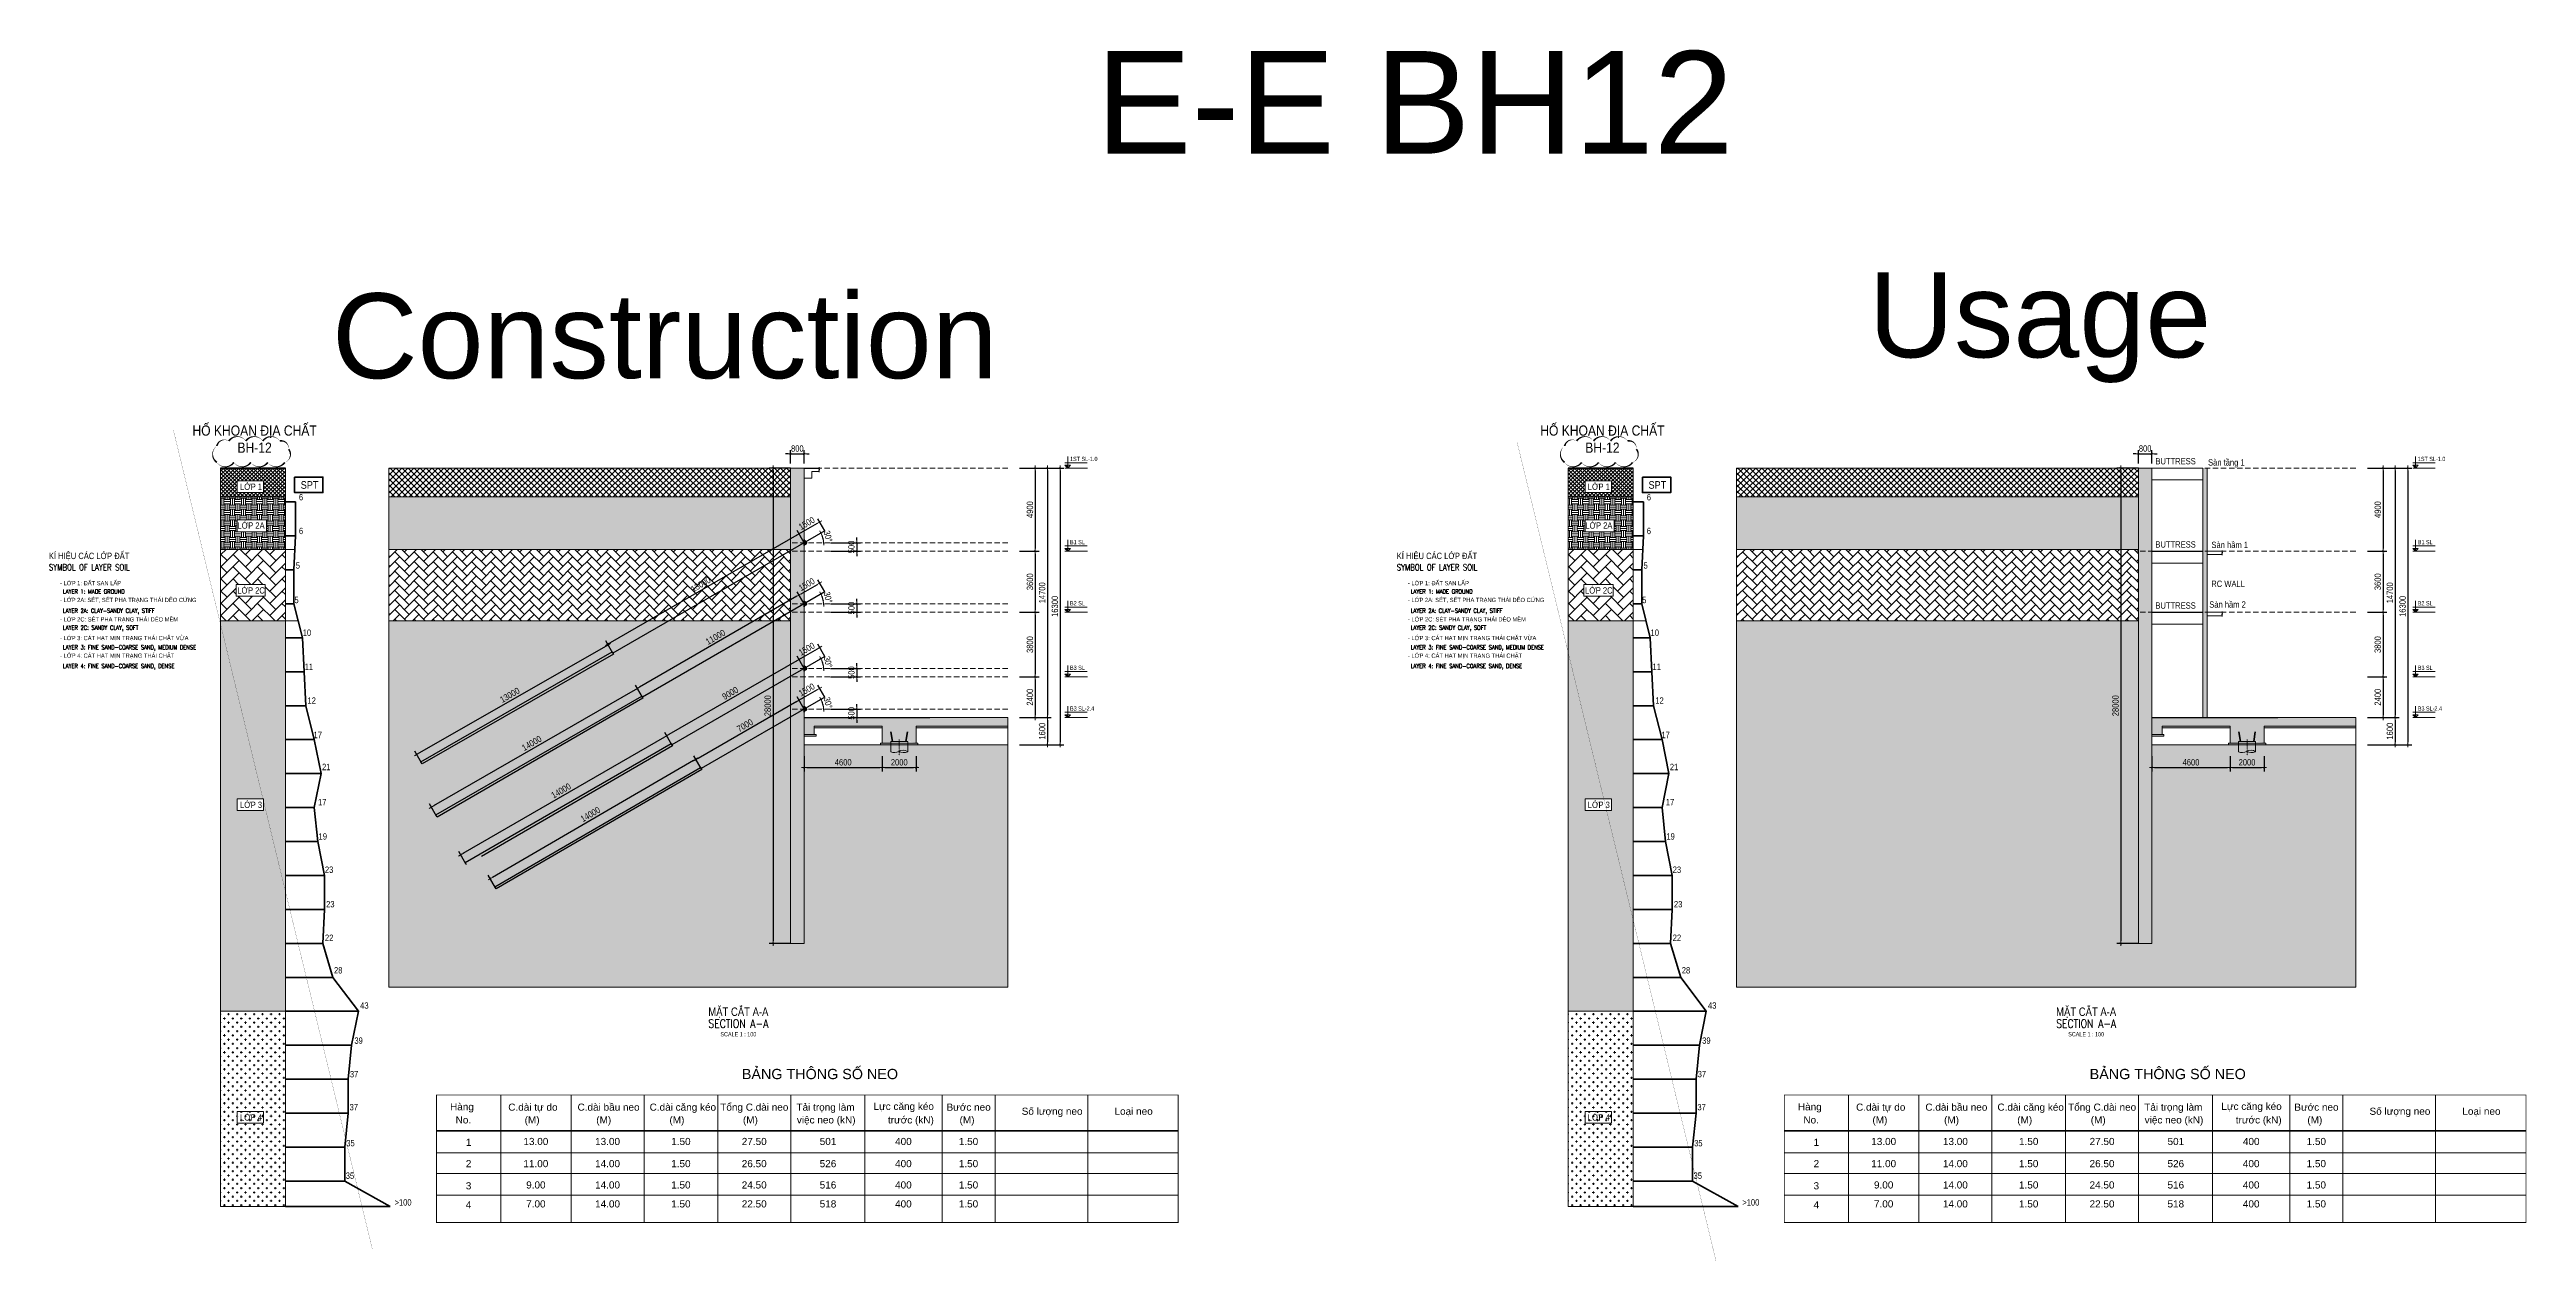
# Model space of a CAD drawing. Header units: millimetres. Extents: x -383953 to 676589, y -101685 to 196247.
# Drawn here: x 341707 to 487569, y -50325 to 21057 of the extents above; entities that cross this region are included whole.
import ezdxf
from ezdxf.enums import TextEntityAlignment as Align

# ---------------------------------------------------------------- set-up
doc = ezdxf.new("R2010")
doc.units = ezdxf.units.MM
doc.linetypes.add('CENTER2', pattern=[1.125, 0.75, -0.125, 0.125, -0.125])
doc.linetypes.add('HIDDEN', pattern=[9.525, 6.35, -3.175])
doc.layers.get('0').update_dxf_attribs({"lineweight": 20})
doc.layers.get('Defpoints').update_dxf_attribs({"color": 151, "lineweight": 9})
for name, color, linetype in [('ANCHOR_HEAD', 130, 'Continuous'), ('Concrete', 2, 'Continuous'), ('X-SEC-2$0$A-CON', 2, 'Continuous'), ('건축', 8, 'Continuous')]:
    doc.layers.add(name, color=color, linetype=linetype)
for name, color, linetype, lineweight in [('KC-TRUC', 5, 'CENTER2', 18), ('NDC_S_ANNO', 7, 'Continuous', 20), ('NDC_S_CONTINUOUS', 3, 'Continuous', 20), ('NDC_S_DIM', 1, 'Continuous', 15), ('NDC_S_ENG TEXT', 2, 'Continuous', 20), ('NDC_S_ENG TITLE', 3, 'Continuous', 20), ('NDC_S_FOUNDATION NAME', 7, 'Continuous', 20), ('NDC_S_HATCH MATERIAL', 8, 'Continuous', 13), ('NDC_S_LEVEL TEXT', 7, 'Continuous', 20), ('NDC_S_REBAR', 4, 'Continuous', 35), ('NDC_S_SLAB', 2, 'Continuous', 20), ('NDC_S_TEXT SYMBOL', 7, 'Continuous', 20), ('NDC_S_VN TEXT', 7, 'Continuous', 20), ('NDC_S_VN TITLE', 6, 'Continuous', 35)]:
    doc.layers.add(name, color=color, linetype=linetype, lineweight=lineweight)
doc.styles.add('ARIAL', font='arial.ttf', dxfattribs={"width": 0.8})
doc.styles.add('NDC_ANNO', font='', dxfattribs={"width": 0.8})
doc.styles.add('NDC_ARIAL', font='arial.ttf', dxfattribs={"width": 0.85})
doc.styles.add('NDC_EN TXT', font='romans.shx', dxfattribs={"width": 0.8})
doc.styles.add('NDC_VIE TXT', font='arial.ttf', dxfattribs={"width": 0.8})
doc.styles.get('NDC_ANNO').set_extended_font_data('Dotum')
doc.dimstyles.new('NDC_1-150', dxfattribs={"dimscale": 150, "dimtxt": 2.5, "dimasz": 1, "dimexe": 1.5, "dimexo": 0, "dimgap": 0.8, "dimtad": 1, "dimdec": 0, "dimdsep": 46, "dimtxsty": 'NDC_ARIAL', "dimblk": 'DIMMARK', "dimcen": 49999.938995, "dimdle": 1.5, "dimclrd": 1, "dimclre": 1, "dimclrt": 3, "dimadec": 0, "dimazin": 0, "dimtfac": 1, "dimtdec": 0, "dimtix": 1, "dimtmove": 2, "dimatfit": 3, "dimfxl": 1, "dimarcsym": 0})
pattern_1 = [(355, (594558.969, 255081.804), (0.60878286, 6.95841997), [5.08, -1.905]), (85, (594558.969, 255081.804), (-6.95841997, 0.60878286), [5.08, -1.905])]

msp = doc.modelspace()

# ---------------------------------------------------------------- texts
at = {"color": 1, "style": 'ARIAL'}
msp.add_text('E-E BH12', height=6046.62, dxfattribs=at).set_placement((403320, 14920))
at = {"color": 4, "style": 'ARIAL'}
for s, height, p in [('Usage', 5000, (448818, 2928.3)), ('Construction', 5000, (358338, 1698.3)), ('BẢNG THÔNG SỐ NEO', 604.662, (382476.2, -39586.4)), ('BẢNG THÔNG SỐ NEO', 604.662, (461846.2, -39586.4))]:
    msp.add_text(s, height=height, dxfattribs=at).set_placement(p)
at = {"color": 3, "style": 'ARIAL'}
for s, height, p in [('Hàng', 419.9, (365294.7, -41423.5)), ('  No.', 419.9, (365294.7, -42196.3)), ('C.dài tự do', 419.904, (368720.6, -41445.3)), ('  (M)', 419.9, (369359.4, -42196.3)), ('C.dài bầu neo', 419.904, (372801.1, -41445.3)), ('  (M)', 419.9, (373577.6, -42196.3)), ('C.dài căng kéo', 419.904, (377046.6, -41445.3)), ('  (M)', 419.9, (377886.9, -42196.3)), ('Tổng C.dài neo', 419.904, (381205.5, -41445.3)), ('  (M)', 419.9, (382214.7, -42196.3)), ('Tải trọng làm', 419.904, (385692.3, -41445.3)), (' việc neo (kN)', 419.904, (385553.1, -42196.3)), (' trước (kN)', 419.904, (390919.6, -42196.2)), ('Bước neo', 419.9, (394530, -41445.3)), ('  (M)', 419.9, (394971.9, -42196.3)), ('Số lượng neo', 419.904, (398957.7, -41687.3)), ('Loại neo', 419.9, (404421.8, -41687.3)), ('Hàng', 419.9, (444664.7, -41423.5)), ('  No.', 419.9, (444664.7, -42196.3)), ('C.dài tự do', 419.904, (448090.6, -41445.3)), ('  (M)', 419.9, (448729.4, -42196.3)), ('C.dài bầu neo', 419.904, (452171.1, -41445.3)), ('  (M)', 419.9, (452947.6, -42196.3)), ('C.dài căng kéo', 419.904, (456416.6, -41445.3)), ('  (M)', 419.9, (457256.9, -42196.3)), ('Tổng C.dài neo', 419.904, (460575.5, -41445.3)), ('  (M)', 419.9, (461584.7, -42196.3)), ('Tải trọng làm', 419.904, (465062.3, -41445.3)), (' việc neo (kN)', 419.904, (464923.1, -42196.3)), (' trước (kN)', 419.904, (470289.6, -42196.2)), ('Bước neo', 419.9, (473900, -41445.3)), ('  (M)', 419.9, (474341.9, -42196.3)), ('Số lượng neo', 419.904, (478327.7, -41687.3)), ('Loại neo', 419.9, (483791.8, -41687.3))]:
    msp.add_text(s, height=height, dxfattribs=at).set_placement(p)
for s, height, p in [('Lực căng kéo', 419.904, (392009.1, -41188.1)), ('Lực căng kéo', 419.904, (471379.1, -41188.1)), ('1', 419.9, (366384.8, -43306.8)), ('13.00', 419.9, (370347.7, -43256.5)), ('13.00', 419.9, (374568.9, -43256.5)), ('1.50', 419.9, (378887.6, -43256.6)), ('27.50', 419.9, (383206.4, -43256.6)), ('501', 419.9, (387551.6, -43256.6)), ('400', 419.9, (391990.4, -43256.6)), ('1.50', 419.9, (395824.7, -43256.6)), ('1', 419.9, (445754.8, -43306.8)), ('13.00', 419.9, (449717.7, -43256.5)), ('13.00', 419.9, (453938.9, -43256.5)), ('1.50', 419.9, (458257.6, -43256.6)), ('27.50', 419.9, (462576.4, -43256.6)), ('501', 419.9, (466921.6, -43256.6)), ('400', 419.9, (471360.4, -43256.6)), ('1.50', 419.9, (475194.7, -43256.6)), ('2', 419.9, (366384.8, -44562.5)), ('11.00', 419.9, (370346.1, -44562.4)), ('14.00', 419.9, (374567.3, -44562.4)), ('1.50', 419.9, (378886, -44562.5)), ('26.50', 419.9, (383204.7, -44562.5)), ('526', 419.9, (387549.9, -44562.5)), ('400', 419.9, (391988.8, -44562.5)), ('1.50', 419.9, (395823.1, -44562.5)), ('2', 419.9, (445754.8, -44562.5)), ('11.00', 419.9, (449716.1, -44562.4)), ('14.00', 419.9, (453937.3, -44562.4)), ('1.50', 419.9, (458256, -44562.5)), ('26.50', 419.9, (462574.7, -44562.5)), ('526', 419.9, (466919.9, -44562.5)), ('400', 419.9, (471358.8, -44562.5)), ('1.50', 419.9, (475193.1, -44562.5)), ('3', 419.9, (366383.1, -45868.4)), ('9.00', 419.9, (370346.1, -45818.1)), ('14.00', 419.9, (374567.3, -45818.1)), ('1.50', 419.9, (378886, -45818.2)), ('24.50', 419.9, (383204.7, -45818.2)), ('516', 419.9, (387549.9, -45818.2)), ('400', 419.9, (391988.8, -45818.2)), ('1.50', 419.9, (395823.1, -45818.2)), ('3', 419.9, (445753.1, -45868.4)), ('9.00', 419.9, (449716.1, -45818.1)), ('14.00', 419.9, (453937.3, -45818.1)), ('1.50', 419.9, (458256, -45818.2)), ('24.50', 419.9, (462574.7, -45818.2)), ('516', 419.9, (466919.9, -45818.2)), ('400', 419.9, (471358.8, -45818.2)), ('1.50', 419.9, (475193.1, -45818.2)), ('4', 419.9, (366383.1, -46984.3)), ('7.00', 419.9, (370346.1, -46934)), ('14.00', 419.9, (374567.3, -46934)), ('1.50', 419.9, (378886, -46934.1)), ('22.50', 419.9, (383204.7, -46934.1)), ('518', 419.9, (387549.9, -46934.1)), ('400', 419.9, (391988.8, -46934.1)), ('1.50', 419.9, (395823.1, -46934.1)), ('4', 419.9, (445753.1, -46984.3)), ('7.00', 419.9, (449716.1, -46934)), ('14.00', 419.9, (453937.3, -46934)), ('1.50', 419.9, (458256, -46934.1)), ('22.50', 419.9, (462574.7, -46934.1)), ('518', 419.9, (466919.9, -46934.1)), ('400', 419.9, (471358.8, -46934.1)), ('1.50', 419.9, (475193.1, -46934.1))]:
    msp.add_text(s, height=height, dxfattribs=at).set_placement(p, align=Align.MIDDLE_CENTER)
at = {"layer": 'NDC_S_FOUNDATION NAME', "style": 'NDC_ARIAL', "width": 0.85}
for p in [(357019.9, -4589), (436389.9, -4589)]:
    msp.add_text('SPT', height=450, dxfattribs=at).set_placement(p, align=Align.MIDDLE)
at = {"layer": 'NDC_S_LEVEL TEXT', "style": 'NDC_ARIAL', "width": 0.85}
for s, p in [('6', (356519.1, -5310.4)), ('6', (435889.1, -5310.4)), ('6', (356519.1, -7297.5)), ('6', (435889.1, -7297.5)), ('5', (356330.1, -9332.6)), ('5', (435700.1, -9332.6)), ('5', (356251.1, -11367)), ('5', (435621.1, -11367)), ('10', (356866.4, -13289.9)), ('10', (436236.4, -13289.9)), ('11', (356979.1, -15296.5)), ('11', (436349.1, -15296.5)), ('12', (357145.3, -17284.7)), ('12', (436515.3, -17284.7)), ('17', (357503, -19316.1)), ('17', (436873, -19316.1)), ('21', (358002, -21197.9)), ('21', (437372, -21197.9)), ('17', (357770, -23264.6)), ('17', (437140, -23264.6)), ('19', (357798, -25289.1)), ('19', (437168, -25289.1)), ('23', (358170.6, -27250.1)), ('23', (437540.6, -27250.1)), ('23', (358242.7, -29282.5)), ('23', (437612.7, -29282.5)), ('22', (358173.1, -31255.4)), ('22', (437543.1, -31255.4)), ('28', (358705.6, -33173.6)), ('28', (438075.6, -33173.6)), ('43', (360248.2, -35248.1)), ('43', (439618.2, -35248.1)), ('39', (359906.9, -37316.7)), ('39', (439276.9, -37316.7)), ('37', (359641.8, -39288.4)), ('37', (439011.8, -39288.4)), ('37', (359625.6, -41235.5)), ('37', (438995.6, -41235.5)), ('35', (359431.5, -43355.7)), ('35', (438801.5, -43355.7)), ('35', (359398.2, -45271.3)), ('35', (438768.2, -45271.3)), ('>100', (362523.8, -46845)), ('>100', (441893.8, -46845))]:
    msp.add_text(s, height=375, dxfattribs=at).set_placement(p, align=Align.MIDDLE)
at = {"layer": 'NDC_S_VN TEXT'}
for s, height, style, width, p in [('BUTTRESS', 375, 'NDC_ARIAL', 0.85, (465720, -3190)), ('Sàn tầng 1', 375, 'NDC_ARIAL', 0.85, (468820, -3260, 0)), ('KÍ HIỆU CÁC LỚP ĐẤT', 375, 'NDC_ARIAL', 0.85, (341670.6, -8768.4)), ('KÍ HIỆU CÁC LỚP ĐẤT', 375, 'NDC_ARIAL', 0.85, (421040.6, -8768.4)), ('BUTTRESS', 375, 'NDC_ARIAL', 0.85, (465720, -8090, 0)), ('Sàn hầm 1', 375, 'NDC_ARIAL', 0.85, (469020, -8120, 0)), ('SYMBOL OF LAYER SOIL', 375, 'NDC_EN TXT', 0.8, (341670.6, -9440.5)), ('- LỚP 1: ĐẤT SAN LẤP', 250, 'NDC_ARIAL', 0.85, (342325.3, -10373)), ('SYMBOL OF LAYER SOIL', 375, 'NDC_EN TXT', 0.8, (421040.6, -9440.5)), ('- LỚP 1: ĐẤT SAN LẤP', 250, 'NDC_ARIAL', 0.85, (421695.3, -10373)), ('- LỚP 2A: SÉT, SÉT PHA TRẠNG THÁI DẺO CỨNG', 250, 'NDC_ARIAL', 0.85, (342325.3, -11362.1)), ('LAYER 1: MADE GROUND', 250, 'NDC_EN TXT', 0.8, (342494.2, -10863.9)), ('- LỚP 2A: SÉT, SÉT PHA TRẠNG THÁI DẺO CỨNG', 250, 'NDC_ARIAL', 0.85, (421695.3, -11362.1)), ('LAYER 1: MADE GROUND', 250, 'NDC_EN TXT', 0.8, (421864.2, -10863.9)), ('BUTTRESS', 375, 'NDC_ARIAL', 0.85, (465720, -11690)), ('Sàn hầm 2', 375, 'NDC_ARIAL', 0.85, (468890, -11630, 0)), ('RC WALL', 375, 'NDC_ARIAL', 0.85, (469010, -10410)), ('- LỚP 2C: SÉT PHA TRẠNG THÁI DẺO MỀM', 250, 'NDC_ARIAL', 0.85, (342325.3, -12506.4)), ('LAYER 2A: CLAY-SANDY CLAY, STIFF', 250, 'NDC_EN TXT', 0.8, (342494.2, -11997.7)), ('LAYER 2C: SANDY CLAY, SOFT', 250, 'NDC_EN TXT', 0.8, (342494.2, -12991.7)), ('- LỚP 2C: SÉT PHA TRẠNG THÁI DẺO MỀM', 250, 'NDC_ARIAL', 0.85, (421695.3, -12506.4)), ('LAYER 2A: CLAY-SANDY CLAY, STIFF', 250, 'NDC_EN TXT', 0.8, (421864.2, -11997.7)), ('LAYER 2C: SANDY CLAY, SOFT', 250, 'NDC_EN TXT', 0.8, (421864.2, -12991.7)), ('- LỚP 3: CÁT HẠT MỊN TRẠNG THÁI CHẶT VỪA', 250, 'NDC_ARIAL', 0.85, (342325.3, -13605.8)), ('- LỚP 4: CÁT HẠT MỊN TRẠNG THÁI CHẶT ', 250, 'NDC_ARIAL', 0.85, (342325.3, -14643.1)), ('LAYER 3: FINE SAND-COARSE SAND, MEDIUM DENSE', 250, 'NDC_EN TXT', 0.8, (342494.2, -14148.3)), ('- LỚP 3: CÁT HẠT MỊN TRẠNG THÁI CHẶT VỪA', 250, 'NDC_ARIAL', 0.85, (421695.3, -13605.8)), ('- LỚP 4: CÁT HẠT MỊN TRẠNG THÁI CHẶT ', 250, 'NDC_ARIAL', 0.85, (421695.3, -14643.1)), ('LAYER 3: FINE SAND-COARSE SAND, MEDIUM DENSE', 250, 'NDC_EN TXT', 0.8, (421864.2, -14148.3)), ('LAYER 4: FINE SAND-COARSE SAND, DENSE', 250, 'NDC_EN TXT', 0.8, (342494.2, -15256.9)), ('LAYER 4: FINE SAND-COARSE SAND, DENSE', 250, 'NDC_EN TXT', 0.8, (421864.2, -15256.9))]:
    msp.add_text(s, height=height, dxfattribs=dict(at, style=style, width=width)).set_placement(p, align=Align.MIDDLE_LEFT)
at = {"layer": 'NDC_S_VN TITLE', "style": 'NDC_ARIAL', "width": 0.85}
for s, height, p in [('HỐ KHOAN ĐỊA CHẤT', 600, (353782.6, -1360.7)), ('HỐ KHOAN ĐỊA CHẤT', 600, (433152.6, -1360.7)), ('BH-12', 600, (353782.6, -2389.9)), ('BH-12', 600, (433152.6, -2389.9)), ('LỚP 1', 375, (353573.4, -4645.8)), ('LỚP 1', 375, (432943.4, -4645.8)), ('LỚP 2A', 375, (353573.4, -6931)), ('LỚP 2A', 375, (432943.4, -6931)), ('LỚP 2C', 375, (353573.4, -10755.2)), ('LỚP 2C', 375, (432943.4, -10755.2)), ('LỚP 3', 375, (353573.4, -23383.9)), ('LỚP 3', 375, (432943.4, -23383.9)), ('LỚP 4', 375, (353573.4, -41792.4)), ('LỚP 4', 375, (432943.4, -41792.4))]:
    msp.add_text(s, height=height, dxfattribs=at).set_placement(p, align=Align.MIDDLE)

# ---------------------------------------------------------------- blocks, each defined once
blk = doc.blocks.new('DIMMARK')
at = {"layer": 'NDC_S_DIM', "color": 1}
blk.add_line((-1.5, 0), (1, 0), dxfattribs=at)
at = {"layer": 'NDC_S_DIM', "color": 2, "const_width": 0.1}
blk.add_lwpolyline([(-0.42, -0.42), (0.42, 0.42)], dxfattribs=at)
blk = doc.blocks.new('*D501')
at = {"layer": 'Defpoints', "color": 0, "transparency": 16777216}
for p in [(398836, -8491), (398836, -12091), (399754, -12091, 0)]:
    blk.add_point(p, dxfattribs=at)
at = {"layer": 'NDC_S_CONTINUOUS', "color": 1, "lineweight": -2, "transparency": 16777216}
for p, q in [((398836, -8491, 0), (399979, -8491, 0)), ((399754, -8641, 0), (399754, -11941, 0)), ((398836, -12091, 0), (399979, -12091, 0))]:
    blk.add_line(p, q, dxfattribs=at)
at = {"layer": 'NDC_S_CONTINUOUS', "color": 1, "lineweight": -2, "transparency": 16777216, "xscale": 150, "yscale": 150, "zscale": 150}
for p, rotation in [((399754, -8491, 0), 90), ((399754, -12091, 0), 270)]:
    blk.add_blockref('DIMMARK', p, dxfattribs=dict(at, rotation=rotation))
at = {"layer": 'NDC_S_CONTINUOUS', "color": 3, "transparency": 16777216, "insert": (399443, -10291, 0), "char_height": 375, "attachment_point": 5, "rotation": 90, "style": 'NDC_ARIAL'}
blk.add_mtext('3600', dxfattribs=at)
blk = doc.blocks.new('*D502')
at = {"layer": 'Defpoints', "color": 0, "transparency": 16777216}
for p in [(398836, -12091), (398836, -15891), (399754, -15891, 0)]:
    blk.add_point(p, dxfattribs=at)
at = {"layer": 'NDC_S_CONTINUOUS', "color": 1, "lineweight": -2, "transparency": 16777216}
for p, q in [((398836, -12091, 0), (399979, -12091, 0)), ((399754, -12241, 0), (399754, -15741, 0)), ((398836, -15891, 0), (399979, -15891, 0))]:
    blk.add_line(p, q, dxfattribs=at)
at = {"layer": 'NDC_S_CONTINUOUS', "color": 1, "lineweight": -2, "transparency": 16777216, "xscale": 150, "yscale": 150, "zscale": 150}
for p, rotation in [((399754, -12091, 0), 90), ((399754, -15891, 0), 270)]:
    blk.add_blockref('DIMMARK', p, dxfattribs=dict(at, rotation=rotation))
at = {"layer": 'NDC_S_CONTINUOUS', "color": 3, "transparency": 16777216, "insert": (399443, -13991, 0), "char_height": 375, "attachment_point": 5, "rotation": 90, "style": 'NDC_ARIAL'}
blk.add_mtext('3800', dxfattribs=at)
blk = doc.blocks.new('*D503')
at = {"layer": 'Defpoints', "color": 0, "transparency": 16777216}
for p in [(387697, -7991, 0), (387697, -8491, 0), (389239, -8491)]:
    blk.add_point(p, dxfattribs=at)
at = {"layer": 'NDC_S_ENG TEXT', "color": 1, "lineweight": -2, "transparency": 16777216}
for p, q in [((387697, -7991), (389464, -7991)), ((387697, -8491), (389464, -8491)), ((389239, -7841), (389239, -7691)), ((389239, -7991), (389239, -8491)), ((389239, -8641), (389239, -8791))]:
    blk.add_line(p, q, dxfattribs=at)
at = {"layer": 'NDC_S_ENG TEXT', "color": 1, "lineweight": -2, "transparency": 16777216, "xscale": 150, "yscale": 150, "zscale": 150}
for p, rotation in [((389239, -7991), 270), ((389239, -8491), 90)]:
    blk.add_blockref('DIMMARK', p, dxfattribs=dict(at, rotation=rotation))
at = {"layer": 'NDC_S_ENG TEXT', "color": 3, "transparency": 16777216, "insert": (388928, -8241), "char_height": 375, "attachment_point": 5, "rotation": 90, "style": 'NDC_ARIAL'}
blk.add_mtext('500', dxfattribs=at)
blk = doc.blocks.new('*D504')
at = {"layer": 'Defpoints', "color": 0, "transparency": 16777216}
for p in [(387697, -11591, 0), (387697, -12091, 0), (389239, -12091)]:
    blk.add_point(p, dxfattribs=at)
at = {"layer": 'NDC_S_ENG TEXT', "color": 1, "lineweight": -2, "transparency": 16777216}
for p, q in [((387697, -11591), (389464, -11591)), ((389239, -11441), (389239, -11291)), ((389239, -11591), (389239, -12091)), ((387697, -12091), (389464, -12091)), ((389239, -12241), (389239, -12391))]:
    blk.add_line(p, q, dxfattribs=at)
at = {"layer": 'NDC_S_ENG TEXT', "color": 1, "lineweight": -2, "transparency": 16777216, "xscale": 150, "yscale": 150, "zscale": 150}
for p, rotation in [((389239, -11591), 270), ((389239, -12091), 90)]:
    blk.add_blockref('DIMMARK', p, dxfattribs=dict(at, rotation=rotation))
at = {"layer": 'NDC_S_ENG TEXT', "color": 3, "transparency": 16777216, "insert": (388928, -11841), "char_height": 375, "attachment_point": 5, "rotation": 90, "style": 'NDC_ARIAL'}
blk.add_mtext('500', dxfattribs=at)
blk = doc.blocks.new('ANCHOR_HEAD2')
at = {"layer": 'ANCHOR_HEAD'}
for p, q in [((-96, 260), (-334, -81)), ((-84, 260), (-326, -86)), ((-24, -143), (-265, 1)), ((-259, 10), (-24, -133)), ((-24, 89), (-146, 170)), ((-141, 179), (-24, 99)), ((-14, 260), (-96, 260)), ((-24, -260), (-24, 260)), ((-14, -260), (-14, 260)), ((-24, -260), (-334, -81)), ((-24, -260), (-14, -260))]:
    blk.add_line(p, q, dxfattribs=at)
blk.add_lwpolyline([(-14, 350), (0, 350), (0, -350), (-14, -350)], close=True, dxfattribs=at)
blk = doc.blocks.new('*D505')
at = {"layer": 'Defpoints', "color": 0, "transparency": 16777216}
for p in [(386144, -7991), (374585, -13971), (374886, -14491)]:
    blk.add_point(p, dxfattribs=at)
at = {"layer": 'NDC_S_CONTINUOUS', "color": 1, "lineweight": -2, "transparency": 16777216}
for p, q in [((386144, -7991), (385731, -7276)), ((385714, -7546), (374715, -13896)), ((374886, -14491), (374473, -13776))]:
    blk.add_line(p, q, dxfattribs=at)
at = {"layer": 'NDC_S_CONTINUOUS', "color": 1, "lineweight": -2, "transparency": 16777216, "xscale": 150, "yscale": 150, "zscale": 150}
for p, rotation in [((385844, -7471), 29.9999999999959), ((374585, -13971), 209.9999999999959)]:
    blk.add_blockref('DIMMARK', p, dxfattribs=dict(at, rotation=rotation))
at = {"layer": 'NDC_S_CONTINUOUS', "color": 3, "transparency": 16777216, "insert": (380059, -10452), "char_height": 375, "attachment_point": 5, "rotation": 30, "style": 'NDC_ARIAL'}
blk.add_mtext('13000', dxfattribs=at)
blk = doc.blocks.new('*D506')
at = {"layer": 'Defpoints', "color": 0, "transparency": 16777216}
for p in [(387059, -6769), (387360, -7289), (386144, -7991)]:
    blk.add_point(p, dxfattribs=at)
at = {"layer": 'NDC_S_CONTINUOUS', "color": 1, "lineweight": -2, "transparency": 16777216}
for p, q in [((386144, -7991), (385731, -7276)), ((385974, -7396), (386930, -6844)), ((387360, -7289), (386947, -6575))]:
    blk.add_line(p, q, dxfattribs=at)
at = {"layer": 'NDC_S_CONTINUOUS', "color": 1, "lineweight": -2, "transparency": 16777216, "xscale": 150, "yscale": 150, "zscale": 150}
for p, rotation in [((387059, -6769), 29.99999999999106), ((385844, -7471), 209.9999999999911)]:
    blk.add_blockref('DIMMARK', p, dxfattribs=dict(at, rotation=rotation))
at = {"layer": 'NDC_S_CONTINUOUS', "color": 3, "transparency": 16777216, "insert": (386296, -6851), "char_height": 375, "attachment_point": 5, "rotation": 30, "style": 'NDC_ARIAL'}
blk.add_mtext('1500', dxfattribs=at)
blk = doc.blocks.new('*D507')
at = {"layer": 'Defpoints', "color": 0, "transparency": 16777216}
for p in [(387360, -7289), (386144, -7991), (387269, -7793), (389191, -7991), (374886, -14491)]:
    blk.add_point(p, dxfattribs=at)
at = {"layer": 'NDC_S_CONTINUOUS', "color": 1, "lineweight": -2, "transparency": 16777216}
blk.add_arc((386144, -7991), 1142, 7.53115, 22.46885, dxfattribs=at)
at = {"layer": 'NDC_S_CONTINUOUS', "color": 1, "lineweight": -2, "transparency": 16777216, "xscale": 150, "yscale": 150, "zscale": 150}
for p, rotation in [((387133, -7420), 116.2344230445609), ((387286, -7991), 273.7655769554324)]:
    blk.add_blockref('DIMMARK', p, dxfattribs=dict(at, rotation=rotation))
at = {"layer": 'NDC_S_CONTINUOUS', "color": 3, "transparency": 16777216, "insert": (387548, -7615), "char_height": 375, "attachment_point": 5, "rotation": 285, "style": 'NDC_ARIAL'}
blk.add_mtext('30°', dxfattribs=at)
blk = doc.blocks.new('*D514')
at = {"layer": 'Defpoints', "color": 0, "transparency": 16777216}
for p in [(374886, -14491), (363327, -20468), (363606, -20954)]:
    blk.add_point(p, dxfattribs=at)
at = {"layer": 'NDC_S_CONTINUOUS', "color": 1, "lineweight": -2, "transparency": 16777216}
for p, q in [((374477, -14080), (363457, -20393)), ((374886, -14491), (374495, -13810)), ((363606, -20954), (363215, -20272))]:
    blk.add_line(p, q, dxfattribs=at)
at = {"layer": 'NDC_S_CONTINUOUS', "color": 1, "lineweight": -2, "transparency": 16777216, "xscale": 150, "yscale": 150, "zscale": 150}
for p, rotation in [((374607, -14005), 29.80937669514675), ((363327, -20468), 209.8093766951467)]:
    blk.add_blockref('DIMMARK', p, dxfattribs=dict(at, rotation=rotation))
at = {"layer": 'NDC_S_CONTINUOUS', "color": 3, "transparency": 16777216, "insert": (368812, -16966), "char_height": 375, "attachment_point": 5, "rotation": 29.80938, "style": 'NDC_ARIAL'}
blk.add_mtext('13000', dxfattribs=at)
blk = doc.blocks.new('*D515')
at = {"layer": 'Defpoints', "color": 0, "transparency": 16777216}
for p in [(386144, -11591), (376317, -16571), (376618, -17091)]:
    blk.add_point(p, dxfattribs=at)
at = {"layer": 'NDC_S_CONTINUOUS', "color": 1, "lineweight": -2, "transparency": 16777216}
for p, q in [((385714, -11146), (376447, -16496)), ((386144, -11591), (385731, -10876)), ((376618, -17091), (376205, -16376))]:
    blk.add_line(p, q, dxfattribs=at)
at = {"layer": 'NDC_S_CONTINUOUS', "color": 1, "lineweight": -2, "transparency": 16777216, "xscale": 150, "yscale": 150, "zscale": 150}
for p, rotation in [((385844, -11071), 29.9999999999975), ((376317, -16571), 209.9999999999974)]:
    blk.add_blockref('DIMMARK', p, dxfattribs=dict(at, rotation=rotation))
at = {"layer": 'NDC_S_CONTINUOUS', "color": 3, "transparency": 16777216, "insert": (380925, -13552), "char_height": 375, "attachment_point": 5, "rotation": 30, "style": 'NDC_ARIAL'}
blk.add_mtext('11000', dxfattribs=at)
blk = doc.blocks.new('*D508')
at = {"layer": 'Defpoints', "color": 0, "transparency": 16777216}
for p in [(386144, -11591), (387059, -10369), (387360, -10889)]:
    blk.add_point(p, dxfattribs=at)
at = {"layer": 'NDC_S_CONTINUOUS', "color": 1, "lineweight": -2, "transparency": 16777216}
for p, q in [((387360, -10889), (386947, -10175)), ((386144, -11591), (385731, -10876)), ((385974, -10996), (386930, -10444))]:
    blk.add_line(p, q, dxfattribs=at)
at = {"layer": 'NDC_S_CONTINUOUS', "color": 1, "lineweight": -2, "transparency": 16777216, "xscale": 150, "yscale": 150, "zscale": 150}
for p, rotation in [((385844, -11071), 209.9999999999911), ((387059, -10369), 29.99999999999105)]:
    blk.add_blockref('DIMMARK', p, dxfattribs=dict(at, rotation=rotation))
at = {"layer": 'NDC_S_CONTINUOUS', "color": 3, "transparency": 16777216, "insert": (386296, -10451), "char_height": 375, "attachment_point": 5, "rotation": 30, "style": 'NDC_ARIAL'}
blk.add_mtext('1500', dxfattribs=at)
blk = doc.blocks.new('*D509')
at = {"layer": 'Defpoints', "color": 0, "transparency": 16777216}
for p in [(386144, -11591), (387269, -11393), (387360, -10889), (389191, -11591), (376618, -17091)]:
    blk.add_point(p, dxfattribs=at)
at = {"layer": 'NDC_S_CONTINUOUS', "color": 1, "lineweight": -2, "transparency": 16777216}
blk.add_arc((386144, -11591), 1142, 7.53115, 22.46885, dxfattribs=at)
at = {"layer": 'NDC_S_CONTINUOUS', "color": 1, "lineweight": -2, "transparency": 16777216, "xscale": 150, "yscale": 150, "zscale": 150}
for p, rotation in [((387133, -11020), 116.2344230445615), ((387286, -11591), 273.765576955432)]:
    blk.add_blockref('DIMMARK', p, dxfattribs=dict(at, rotation=rotation))
at = {"layer": 'NDC_S_CONTINUOUS', "color": 3, "transparency": 16777216, "insert": (387548, -11215), "char_height": 375, "attachment_point": 5, "rotation": 285, "style": 'NDC_ARIAL'}
blk.add_mtext('30°', dxfattribs=at)
blk = doc.blocks.new('*D516')
at = {"layer": 'Defpoints', "color": 0, "transparency": 16777216}
for p in [(376618, -17091), (364193, -23571), (364492, -24088)]:
    blk.add_point(p, dxfattribs=at)
at = {"layer": 'NDC_S_CONTINUOUS', "color": 1, "lineweight": -2, "transparency": 16777216}
for p, q in [((376189, -16649), (364323, -23496)), ((376618, -17091), (376207, -16379)), ((364492, -24088), (364081, -23376))]:
    blk.add_line(p, q, dxfattribs=at)
at = {"layer": 'NDC_S_CONTINUOUS', "color": 1, "lineweight": -2, "transparency": 16777216, "xscale": 150, "yscale": 150, "zscale": 150}
for p, rotation in [((376319, -16574), 29.98566585290133), ((364193, -23571), 209.9856658529013)]:
    blk.add_blockref('DIMMARK', p, dxfattribs=dict(at, rotation=rotation))
at = {"layer": 'NDC_S_CONTINUOUS', "color": 3, "transparency": 16777216, "insert": (370100, -19803), "char_height": 375, "attachment_point": 5, "rotation": 29.98567, "style": 'NDC_ARIAL'}
blk.add_mtext('14000', dxfattribs=at)
blk = doc.blocks.new('*D517')
at = {"layer": 'Defpoints', "color": 0, "transparency": 16777216}
for p in [(386144, -15391), (378049, -19371), (378350, -19891)]:
    blk.add_point(p, dxfattribs=at)
at = {"layer": 'NDC_S_CONTINUOUS', "color": 1, "lineweight": -2, "transparency": 16777216}
for p, q in [((385714, -14946), (378179, -19296)), ((386144, -15391), (385731, -14676)), ((378350, -19891), (377937, -19176))]:
    blk.add_line(p, q, dxfattribs=at)
at = {"layer": 'NDC_S_CONTINUOUS', "color": 1, "lineweight": -2, "transparency": 16777216, "xscale": 150, "yscale": 150, "zscale": 150}
for p, rotation in [((385844, -14871), 29.99999999999286), ((378049, -19371), 209.9999999999929)]:
    blk.add_blockref('DIMMARK', p, dxfattribs=dict(at, rotation=rotation))
at = {"layer": 'NDC_S_CONTINUOUS', "color": 3, "transparency": 16777216, "insert": (381791, -16852), "char_height": 375, "attachment_point": 5, "rotation": 30, "style": 'NDC_ARIAL'}
blk.add_mtext('9000', dxfattribs=at)
blk = doc.blocks.new('*D510')
at = {"layer": 'Defpoints', "color": 0, "transparency": 16777216}
for p in [(387059, -14169), (386144, -15391), (387360, -14689)]:
    blk.add_point(p, dxfattribs=at)
at = {"layer": 'NDC_S_CONTINUOUS', "color": 1, "lineweight": -2, "transparency": 16777216}
for p, q in [((385974, -14796), (386930, -14244)), ((387360, -14689), (386947, -13975)), ((386144, -15391), (385731, -14676))]:
    blk.add_line(p, q, dxfattribs=at)
at = {"layer": 'NDC_S_CONTINUOUS', "color": 1, "lineweight": -2, "transparency": 16777216, "xscale": 150, "yscale": 150, "zscale": 150}
for p, rotation in [((387059, -14169), 29.99999999999106), ((385844, -14871), 209.9999999999911)]:
    blk.add_blockref('DIMMARK', p, dxfattribs=dict(at, rotation=rotation))
at = {"layer": 'NDC_S_CONTINUOUS', "color": 3, "transparency": 16777216, "insert": (386296, -14251), "char_height": 375, "attachment_point": 5, "rotation": 30, "style": 'NDC_ARIAL'}
blk.add_mtext('1500', dxfattribs=at)
blk = doc.blocks.new('*D511')
at = {"layer": 'Defpoints', "color": 0, "transparency": 16777216}
for p in [(386144, -15391), (387269, -15193), (387360, -14689), (391591, -15391), (378350, -19891)]:
    blk.add_point(p, dxfattribs=at)
at = {"layer": 'NDC_S_CONTINUOUS', "color": 1, "lineweight": -2, "transparency": 16777216}
blk.add_arc((386144, -15391), 1142, 7.53115, 22.46885, dxfattribs=at)
at = {"layer": 'NDC_S_CONTINUOUS', "color": 1, "lineweight": -2, "transparency": 16777216, "xscale": 150, "yscale": 150, "zscale": 150}
for p, rotation in [((387133, -14820), 116.2344230445636), ((387286, -15391), 273.7655769554293)]:
    blk.add_blockref('DIMMARK', p, dxfattribs=dict(at, rotation=rotation))
at = {"layer": 'NDC_S_CONTINUOUS', "color": 3, "transparency": 16777216, "insert": (387548, -15015), "char_height": 375, "attachment_point": 5, "rotation": 285, "style": 'NDC_ARIAL'}
blk.add_mtext('30°', dxfattribs=at)
blk = doc.blocks.new('*D518')
at = {"layer": 'Defpoints', "color": 0, "transparency": 16777216}
for p in [(378350, -19891), (365926, -26373), (366231, -26901)]:
    blk.add_point(p, dxfattribs=at)
at = {"layer": 'NDC_S_CONTINUOUS', "color": 1, "lineweight": -2, "transparency": 16777216}
for p, q in [((377914, -19438), (366055, -26298)), ((378350, -19891), (377932, -19169)), ((366231, -26901), (365813, -26178))]:
    blk.add_line(p, q, dxfattribs=at)
at = {"layer": 'NDC_S_CONTINUOUS', "color": 1, "lineweight": -2, "transparency": 16777216, "xscale": 150, "yscale": 150, "zscale": 150}
for p, rotation in [((378044, -19363), 30.04598352266086), ((365926, -26373), 210.0459835226608)]:
    blk.add_blockref('DIMMARK', p, dxfattribs=dict(at, rotation=rotation))
at = {"layer": 'NDC_S_CONTINUOUS', "color": 3, "transparency": 16777216, "insert": (371829, -22599), "char_height": 375, "attachment_point": 5, "rotation": 30.04598, "style": 'NDC_ARIAL'}
blk.add_mtext('14000', dxfattribs=at)
blk = doc.blocks.new('kata_block_CT')
at = {"layer": 'NDC_S_ANNO'}
blk.add_hatch(color=3, dxfattribs=at).paths.add_polyline_path([(0, 1.6), (-1.6, 1.6), (0, 0)])
at = {"layer": 'NDC_S_ANNO', "ltscale": 50}
h = blk.add_hatch(dxfattribs=at)
h.set_pattern_fill('ANSI31', color=256, scale=1.406, style=0)
h.paths.add_polyline_path([(0, 1.6), (0, 0), (1.6, 1.6)])
for p, q in [((-1.6, 3.1), (11.5, 3.1)), ((11.6, 0), (-1.6, 0))]:
    blk.add_line(p, q, dxfattribs=at)
at = {"layer": 'NDC_S_ANNO', "color": 8, "ltscale": 50}
blk.add_lwpolyline([(0, 0), (-1.6, 1.6), (0, 1.6)], dxfattribs=at)
at = {"layer": 'NDC_S_ANNO', "ltscale": 50}
for points in [[(0, 0), (-1.6, 1.6), (0, 1.6)], [(0, 6.7), (0, 0)], [(0, 0), (1.6, 1.6), (0, 1.6)]]:
    blk.add_lwpolyline(points, dxfattribs=at)
at = {"layer": 'NDC_S_TEXT SYMBOL', "color": 3, "style": 'NDC_ANNO', "width": 0.8}
blk.add_attdef('CT', (1.4, 4.1), '', height=2.5, dxfattribs=at)
blk = doc.blocks.new('Drawing name_symbol')
at = {"layer": 'NDC_S_ENG TITLE', "style": 'NDC_EN TXT', "width": 0.8}
blk.add_attdef('SECTDET1', text='', height=5, dxfattribs=at).set_placement((0, 1), align=Align.CENTER)
at = {"layer": 'NDC_S_TEXT SYMBOL', "lineweight": 25, "style": 'NDC_ANNO', "width": 0.8}
blk.add_attdef('SSCALE', text='', height=2.5, dxfattribs=at).set_placement((0, -4), align=Align.CENTER)
at = {"layer": 'NDC_S_VN TITLE', "style": 'NDC_VIE TXT', "width": 0.8}
blk.add_attdef('SECTDET2', text='', height=5, dxfattribs=at).set_placement((0, 8), align=Align.CENTER)
blk = doc.blocks.new('*D512')
at = {"layer": 'Defpoints', "color": 0, "transparency": 16777216}
for p in [(398836, -3591), (398836, -8491), (399754, -8491)]:
    blk.add_point(p, dxfattribs=at)
at = {"layer": 'NDC_S_CONTINUOUS', "color": 1, "lineweight": -2, "transparency": 16777216}
for p, q in [((398836, -3591), (399979, -3591)), ((399754, -3741), (399754, -8341)), ((398836, -8491), (399979, -8491))]:
    blk.add_line(p, q, dxfattribs=at)
at = {"layer": 'NDC_S_CONTINUOUS', "color": 1, "lineweight": -2, "transparency": 16777216, "xscale": 150, "yscale": 150, "zscale": 150}
for p, rotation in [((399754, -3591), 90), ((399754, -8491), 270)]:
    blk.add_blockref('DIMMARK', p, dxfattribs=dict(at, rotation=rotation))
at = {"layer": 'NDC_S_CONTINUOUS', "color": 3, "transparency": 16777216, "insert": (399443, -6041), "char_height": 375, "attachment_point": 5, "rotation": 90, "style": 'NDC_ARIAL'}
blk.add_mtext('4900', dxfattribs=at)
blk = doc.blocks.new('*D513')
at = {"layer": 'Defpoints', "color": 0, "transparency": 16777216}
for p in [(398836, -3591), (398836, -18291), (400470, -18291)]:
    blk.add_point(p, dxfattribs=at)
at = {"layer": 'NDC_S_CONTINUOUS', "color": 1, "lineweight": -2, "transparency": 16777216}
for p, q in [((398836, -3591), (400695, -3591)), ((400470, -3741), (400470, -18141)), ((398836, -18291), (400695, -18291))]:
    blk.add_line(p, q, dxfattribs=at)
at = {"layer": 'NDC_S_CONTINUOUS', "color": 1, "lineweight": -2, "transparency": 16777216, "xscale": 150, "yscale": 150, "zscale": 150}
for p, rotation in [((400470, -3591), 90), ((400470, -18291), 270)]:
    blk.add_blockref('DIMMARK', p, dxfattribs=dict(at, rotation=rotation))
at = {"layer": 'NDC_S_CONTINUOUS', "color": 3, "transparency": 16777216, "insert": (400159, -10941), "char_height": 375, "attachment_point": 5, "rotation": 90, "style": 'NDC_ARIAL'}
blk.add_mtext('14700', dxfattribs=at)
blk = doc.blocks.new('*D519')
at = {"layer": 'Defpoints', "color": 0, "transparency": 16777216}
for p in [(385344, -3591), (384311, -31591), (385344, -31591)]:
    blk.add_point(p, dxfattribs=at)
at = {"layer": 'NDC_S_CONTINUOUS', "color": 1, "lineweight": -2, "transparency": 16777216}
for p, q in [((385344, -3591), (384086, -3591)), ((384311, -3741), (384311, -31441)), ((385344, -31591), (384086, -31591))]:
    blk.add_line(p, q, dxfattribs=at)
at = {"layer": 'NDC_S_CONTINUOUS', "color": 1, "lineweight": -2, "transparency": 16777216, "xscale": 150, "yscale": 150, "zscale": 150}
for p, rotation in [((384311, -3591), 90), ((384311, -31591), 270)]:
    blk.add_blockref('DIMMARK', p, dxfattribs=dict(at, rotation=rotation))
at = {"layer": 'NDC_S_CONTINUOUS', "color": 3, "transparency": 16777216, "insert": (384000, -17591), "char_height": 375, "attachment_point": 5, "rotation": 90, "style": 'NDC_ARIAL'}
blk.add_mtext('28000', dxfattribs=at)
blk = doc.blocks.new('*D485')
at = {"layer": 'Defpoints', "color": 0, "transparency": 16777216}
for p in [(386144, -2757), (385344, -3323), (386144, -3323)]:
    blk.add_point(p, dxfattribs=at)
at = {"layer": 'NDC_S_CONTINUOUS', "color": 1, "lineweight": -2, "transparency": 16777216}
for p, q in [((385194, -2757), (385044, -2757)), ((385344, -3323), (385344, -2532)), ((385344, -2757), (386144, -2757)), ((386144, -3323), (386144, -2532)), ((386294, -2757), (386444, -2757))]:
    blk.add_line(p, q, dxfattribs=at)
at = {"layer": 'NDC_S_CONTINUOUS', "color": 1, "lineweight": -2, "transparency": 16777216, "xscale": 150, "yscale": 150, "zscale": 150}
blk.add_blockref('DIMMARK', (385344, -2757), dxfattribs=at)
at = {"layer": 'NDC_S_CONTINUOUS', "color": 1, "lineweight": -2, "transparency": 16777216, "xscale": 150, "yscale": 150, "zscale": 150, "rotation": 180}
blk.add_blockref('DIMMARK', (386144, -2757), dxfattribs=at)
at = {"layer": 'NDC_S_CONTINUOUS', "color": 3, "transparency": 16777216, "insert": (385744, -2446), "char_height": 375, "attachment_point": 5, "style": 'NDC_ARIAL'}
blk.add_mtext('800', dxfattribs=at)
blk = doc.blocks.new('*D520')
at = {"layer": 'Defpoints', "color": 0, "transparency": 16777216}
for p in [(386144, -20571), (390744, -20571), (390744, -21238)]:
    blk.add_point(p, dxfattribs=at)
at = {"layer": 'NDC_S_CONTINUOUS', "color": 1, "lineweight": -2, "transparency": 16777216}
for p, q in [((386144, -20571), (386144, -21463)), ((386294, -21238), (390594, -21238)), ((390744, -20571), (390744, -21463))]:
    blk.add_line(p, q, dxfattribs=at)
at = {"layer": 'NDC_S_CONTINUOUS', "color": 1, "lineweight": -2, "transparency": 16777216, "xscale": 150, "yscale": 150, "zscale": 150, "rotation": 180}
blk.add_blockref('DIMMARK', (386144, -21238), dxfattribs=at)
at = {"layer": 'NDC_S_CONTINUOUS', "color": 1, "lineweight": -2, "transparency": 16777216, "xscale": 150, "yscale": 150, "zscale": 150}
blk.add_blockref('DIMMARK', (390744, -21238), dxfattribs=at)
at = {"layer": 'NDC_S_CONTINUOUS', "color": 3, "transparency": 16777216, "insert": (388444, -20927), "char_height": 375, "attachment_point": 5, "style": 'NDC_ARIAL'}
blk.add_mtext('4600', dxfattribs=at)
blk = doc.blocks.new('*D521')
at = {"layer": 'Defpoints', "color": 0, "transparency": 16777216}
for p in [(390744, -20571), (392744, -20571), (392744, -21238)]:
    blk.add_point(p, dxfattribs=at)
at = {"layer": 'NDC_S_CONTINUOUS', "color": 1, "lineweight": -2, "transparency": 16777216}
for p, q in [((390744, -20571), (390744, -21463)), ((390894, -21238), (392594, -21238)), ((392744, -20571), (392744, -21463))]:
    blk.add_line(p, q, dxfattribs=at)
at = {"layer": 'NDC_S_CONTINUOUS', "color": 1, "lineweight": -2, "transparency": 16777216, "xscale": 150, "yscale": 150, "zscale": 150, "rotation": 180}
blk.add_blockref('DIMMARK', (390744, -21238), dxfattribs=at)
at = {"layer": 'NDC_S_CONTINUOUS', "color": 1, "lineweight": -2, "transparency": 16777216, "xscale": 150, "yscale": 150, "zscale": 150}
blk.add_blockref('DIMMARK', (392744, -21238), dxfattribs=at)
at = {"layer": 'NDC_S_CONTINUOUS', "color": 3, "transparency": 16777216, "insert": (391744, -20927), "char_height": 375, "attachment_point": 5, "style": 'NDC_ARIAL'}
blk.add_mtext('2000', dxfattribs=at)
blk = doc.blocks.new('*D486')
at = {"layer": 'Defpoints', "color": 0, "transparency": 16777216}
for p in [(398836, -3591), (398836, -19891), (401220, -19891)]:
    blk.add_point(p, dxfattribs=at)
at = {"layer": 'NDC_S_CONTINUOUS', "color": 1, "lineweight": -2, "transparency": 16777216}
for p, q in [((398836, -3591), (401445, -3591)), ((401220, -3741), (401220, -19741)), ((398836, -19891), (401445, -19891))]:
    blk.add_line(p, q, dxfattribs=at)
at = {"layer": 'NDC_S_CONTINUOUS', "color": 1, "lineweight": -2, "transparency": 16777216, "xscale": 150, "yscale": 150, "zscale": 150}
for p, rotation in [((401220, -3591), 90), ((401220, -19891), 270)]:
    blk.add_blockref('DIMMARK', p, dxfattribs=dict(at, rotation=rotation))
at = {"layer": 'NDC_S_CONTINUOUS', "color": 3, "transparency": 16777216, "insert": (400908, -11741), "char_height": 375, "attachment_point": 5, "rotation": 90, "style": 'NDC_ARIAL'}
blk.add_mtext('16300', dxfattribs=at)
blk = doc.blocks.new('*U321')
at = {"layer": 'KC-TRUC', "ltscale": 0.05}
blk.add_line((0, 264), (0, -1027), dxfattribs=at)
at = {"layer": 'NDC_S_HATCH MATERIAL'}
blk.add_lwpolyline([(700, -766), (700, 99), (-700, 99), (-700, -766)], dxfattribs=at)
for centre, major_axis, start_param, end_param in [((-405, -131), (-495, 495), 1.9213413, 2.912184), ((303, -1269), (-454, 454), -1.4524331, -0.2275837), ((376, 67), (632, 632), 3.4469285, 4.2978327)]:
    blk.add_ellipse(centre, major_axis=major_axis, ratio=1, start_param=start_param, end_param=end_param, dxfattribs=at)
at = {"layer": 'NDC_S_REBAR', "linetype": 'HIDDEN', "ltscale": 200}
for p, q in [((-682, 889), (-550, 100)), ((550, 100), (682, 889))]:
    blk.add_line(p, q, dxfattribs=at)
blk = doc.blocks.new('*D487')
at = {"layer": 'Defpoints', "color": 0, "transparency": 16777216}
for p in [(387697, -15391, 0), (387697, -15891, 0), (389239, -15891)]:
    blk.add_point(p, dxfattribs=at)
at = {"layer": 'NDC_S_ENG TEXT', "color": 1, "lineweight": -2, "transparency": 16777216}
for p, q in [((387697, -15391), (389464, -15391)), ((387697, -15891), (389464, -15891)), ((389239, -15241), (389239, -15091)), ((389239, -15391), (389239, -15891)), ((389239, -16041), (389239, -16191))]:
    blk.add_line(p, q, dxfattribs=at)
at = {"layer": 'NDC_S_ENG TEXT', "color": 1, "lineweight": -2, "transparency": 16777216, "xscale": 150, "yscale": 150, "zscale": 150}
for p, rotation in [((389239, -15391), 270), ((389239, -15891), 90)]:
    blk.add_blockref('DIMMARK', p, dxfattribs=dict(at, rotation=rotation))
at = {"layer": 'NDC_S_ENG TEXT', "color": 3, "transparency": 16777216, "insert": (388928, -15641), "char_height": 375, "attachment_point": 5, "rotation": 90, "style": 'NDC_ARIAL'}
blk.add_mtext('500', dxfattribs=at)
blk = doc.blocks.new('*D488')
at = {"layer": 'Defpoints', "color": 0, "transparency": 16777216}
for p in [(398836, -15891), (398836, -18291), (399754, -18291)]:
    blk.add_point(p, dxfattribs=at)
at = {"layer": 'NDC_S_CONTINUOUS', "color": 1, "lineweight": -2, "transparency": 16777216}
for p, q in [((398836, -15891), (399979, -15891)), ((399754, -16041), (399754, -18141)), ((398836, -18291), (399979, -18291))]:
    blk.add_line(p, q, dxfattribs=at)
at = {"layer": 'NDC_S_CONTINUOUS', "color": 1, "lineweight": -2, "transparency": 16777216, "xscale": 150, "yscale": 150, "zscale": 150}
for p, rotation in [((399754, -15891), 90), ((399754, -18291), 270)]:
    blk.add_blockref('DIMMARK', p, dxfattribs=dict(at, rotation=rotation))
at = {"layer": 'NDC_S_CONTINUOUS', "color": 3, "transparency": 16777216, "insert": (399443, -17091), "char_height": 375, "attachment_point": 5, "rotation": 90, "style": 'NDC_ARIAL'}
blk.add_mtext('2400', dxfattribs=at)
blk = doc.blocks.new('*D489')
at = {"layer": 'Defpoints', "color": 0, "transparency": 16777216}
for p in [(399552, -18291), (399552, -19891), (400470, -19891)]:
    blk.add_point(p, dxfattribs=at)
at = {"layer": 'NDC_S_CONTINUOUS', "color": 1, "lineweight": -2, "transparency": 16777216}
for p, q in [((399552, -18291), (400695, -18291)), ((400470, -18441), (400470, -19741)), ((399552, -19891), (400695, -19891))]:
    blk.add_line(p, q, dxfattribs=at)
at = {"layer": 'NDC_S_CONTINUOUS', "color": 1, "lineweight": -2, "transparency": 16777216, "xscale": 150, "yscale": 150, "zscale": 150}
for p, rotation in [((400470, -18291), 90), ((400470, -19891), 270)]:
    blk.add_blockref('DIMMARK', p, dxfattribs=dict(at, rotation=rotation))
at = {"layer": 'NDC_S_CONTINUOUS', "color": 3, "transparency": 16777216, "insert": (400159, -19091), "char_height": 375, "attachment_point": 5, "rotation": 90, "style": 'NDC_ARIAL'}
blk.add_mtext('1600', dxfattribs=at)
blk = doc.blocks.new('*D522')
at = {"layer": 'Defpoints', "color": 0, "transparency": 16777216}
for p in [(386144, -17791), (379782, -20771), (380082, -21291)]:
    blk.add_point(p, dxfattribs=at)
at = {"layer": 'NDC_S_CONTINUOUS', "color": 1, "lineweight": -2, "transparency": 16777216}
for p, q in [((385714, -17346), (379911, -20696)), ((386144, -17791), (385731, -17076)), ((380082, -21291), (379669, -20576))]:
    blk.add_line(p, q, dxfattribs=at)
at = {"layer": 'NDC_S_CONTINUOUS', "color": 1, "lineweight": -2, "transparency": 16777216, "xscale": 150, "yscale": 150, "zscale": 150}
for p, rotation in [((385844, -17271), 30.00000000002779), ((379782, -20771), 210.0000000000278)]:
    blk.add_blockref('DIMMARK', p, dxfattribs=dict(at, rotation=rotation))
at = {"layer": 'NDC_S_CONTINUOUS', "color": 3, "transparency": 16777216, "insert": (382657, -18752), "char_height": 375, "attachment_point": 5, "rotation": 30, "style": 'NDC_ARIAL'}
blk.add_mtext('7000', dxfattribs=at)
blk = doc.blocks.new('*D490')
at = {"layer": 'Defpoints', "color": 0, "transparency": 16777216}
for p in [(387059, -16569), (387360, -17089), (386144, -17791)]:
    blk.add_point(p, dxfattribs=at)
at = {"layer": 'NDC_S_CONTINUOUS', "color": 1, "lineweight": -2, "transparency": 16777216}
for p, q in [((386144, -17791), (385731, -17076)), ((385974, -17196), (386930, -16644)), ((387360, -17089), (386947, -16375))]:
    blk.add_line(p, q, dxfattribs=at)
at = {"layer": 'NDC_S_CONTINUOUS', "color": 1, "lineweight": -2, "transparency": 16777216, "xscale": 150, "yscale": 150, "zscale": 150}
for p, rotation in [((385844, -17271), 209.9999999999911), ((387059, -16569), 29.99999999999106)]:
    blk.add_blockref('DIMMARK', p, dxfattribs=dict(at, rotation=rotation))
at = {"layer": 'NDC_S_CONTINUOUS', "color": 3, "transparency": 16777216, "insert": (386296, -16651), "char_height": 375, "attachment_point": 5, "rotation": 30, "style": 'NDC_ARIAL'}
blk.add_mtext('1500', dxfattribs=at)
blk = doc.blocks.new('*D491')
at = {"layer": 'Defpoints', "color": 0, "transparency": 16777216}
for p in [(387360, -17089), (386144, -17791), (387269, -17593), (391591, -17791), (378350, -22291)]:
    blk.add_point(p, dxfattribs=at)
at = {"layer": 'NDC_S_CONTINUOUS', "color": 1, "lineweight": -2, "transparency": 16777216}
blk.add_arc((386144, -17791), 1142, 7.53115, 22.46885, dxfattribs=at)
at = {"layer": 'NDC_S_CONTINUOUS', "color": 1, "lineweight": -2, "transparency": 16777216, "xscale": 150, "yscale": 150, "zscale": 150}
for p, rotation in [((387133, -17220), 116.2344230445635), ((387286, -17791), 273.7655769554294)]:
    blk.add_blockref('DIMMARK', p, dxfattribs=dict(at, rotation=rotation))
at = {"layer": 'NDC_S_CONTINUOUS', "color": 3, "transparency": 16777216, "insert": (387548, -17415), "char_height": 375, "attachment_point": 5, "rotation": 285, "style": 'NDC_ARIAL'}
blk.add_mtext('30°', dxfattribs=at)
blk = doc.blocks.new('*D523')
at = {"layer": 'Defpoints', "color": 0, "transparency": 16777216}
for p in [(380082, -21291), (367658, -27775), (367974, -28320)]:
    blk.add_point(p, dxfattribs=at)
at = {"layer": 'NDC_S_CONTINUOUS', "color": 1, "lineweight": -2, "transparency": 16777216}
for p, q in [((379636, -20822), (367788, -27700)), ((380082, -21291), (379652, -20552)), ((367974, -28320), (367545, -27580))]:
    blk.add_line(p, q, dxfattribs=at)
at = {"layer": 'NDC_S_CONTINUOUS', "color": 1, "lineweight": -2, "transparency": 16777216, "xscale": 150, "yscale": 150, "zscale": 150}
for p, rotation in [((379765, -20746), 30.13547036448174), ((367658, -27775), 210.1354703644817)]:
    blk.add_blockref('DIMMARK', p, dxfattribs=dict(at, rotation=rotation))
at = {"layer": 'NDC_S_CONTINUOUS', "color": 3, "transparency": 16777216, "insert": (373555, -23991), "char_height": 375, "attachment_point": 5, "rotation": 30.13547, "style": 'NDC_ARIAL'}
blk.add_mtext('14000', dxfattribs=at)
blk = doc.blocks.new('*D492')
at = {"layer": 'Defpoints', "color": 0, "transparency": 16777216}
for p in [(387697, -17791, 0), (387697, -18291, 0), (389239, -18291)]:
    blk.add_point(p, dxfattribs=at)
at = {"layer": 'NDC_S_ENG TEXT', "color": 1, "lineweight": -2, "transparency": 16777216}
for p, q in [((389239, -17641), (389239, -17491)), ((387697, -17791), (389464, -17791)), ((387697, -18291), (389464, -18291)), ((389239, -17791), (389239, -18291)), ((389239, -18441), (389239, -18591))]:
    blk.add_line(p, q, dxfattribs=at)
at = {"layer": 'NDC_S_ENG TEXT', "color": 1, "lineweight": -2, "transparency": 16777216, "xscale": 150, "yscale": 150, "zscale": 150}
for p, rotation in [((389239, -17791), 270), ((389239, -18291), 90)]:
    blk.add_blockref('DIMMARK', p, dxfattribs=dict(at, rotation=rotation))
at = {"layer": 'NDC_S_ENG TEXT', "color": 3, "transparency": 16777216, "insert": (388928, -18041), "char_height": 375, "attachment_point": 5, "rotation": 90, "style": 'NDC_ARIAL'}
blk.add_mtext('500', dxfattribs=at)
blk = doc.blocks.new('*D493')
at = {"layer": 'Defpoints', "color": 0, "transparency": 16777216}
for p in [(478206, -8491), (478206, -12091), (479124, -12091, 0)]:
    blk.add_point(p, dxfattribs=at)
at = {"layer": 'NDC_S_CONTINUOUS', "color": 1, "lineweight": -2, "transparency": 16777216}
for p, q in [((478206, -8491, 0), (479349, -8491, 0)), ((479124, -8641, 0), (479124, -11941, 0)), ((478206, -12091, 0), (479349, -12091, 0))]:
    blk.add_line(p, q, dxfattribs=at)
at = {"layer": 'NDC_S_CONTINUOUS', "color": 1, "lineweight": -2, "transparency": 16777216, "xscale": 150, "yscale": 150, "zscale": 150}
for p, rotation in [((479124, -8491, 0), 90), ((479124, -12091, 0), 270)]:
    blk.add_blockref('DIMMARK', p, dxfattribs=dict(at, rotation=rotation))
at = {"layer": 'NDC_S_CONTINUOUS', "color": 3, "transparency": 16777216, "insert": (478813, -10291, 0), "char_height": 375, "attachment_point": 5, "rotation": 90, "style": 'NDC_ARIAL'}
blk.add_mtext('3600', dxfattribs=at)
blk = doc.blocks.new('*D494')
at = {"layer": 'Defpoints', "color": 0, "transparency": 16777216}
for p in [(478206, -12091), (478206, -15891), (479124, -15891, 0)]:
    blk.add_point(p, dxfattribs=at)
at = {"layer": 'NDC_S_CONTINUOUS', "color": 1, "lineweight": -2, "transparency": 16777216}
for p, q in [((478206, -12091, 0), (479349, -12091, 0)), ((479124, -12241, 0), (479124, -15741, 0)), ((478206, -15891, 0), (479349, -15891, 0))]:
    blk.add_line(p, q, dxfattribs=at)
at = {"layer": 'NDC_S_CONTINUOUS', "color": 1, "lineweight": -2, "transparency": 16777216, "xscale": 150, "yscale": 150, "zscale": 150}
for p, rotation in [((479124, -12091, 0), 90), ((479124, -15891, 0), 270)]:
    blk.add_blockref('DIMMARK', p, dxfattribs=dict(at, rotation=rotation))
at = {"layer": 'NDC_S_CONTINUOUS', "color": 3, "transparency": 16777216, "insert": (478813, -13991, 0), "char_height": 375, "attachment_point": 5, "rotation": 90, "style": 'NDC_ARIAL'}
blk.add_mtext('3800', dxfattribs=at)
blk = doc.blocks.new('*D495')
at = {"layer": 'Defpoints', "color": 0, "transparency": 16777216}
for p in [(478206, -3591), (478206, -8491), (479124, -8491)]:
    blk.add_point(p, dxfattribs=at)
at = {"layer": 'NDC_S_CONTINUOUS', "color": 1, "lineweight": -2, "transparency": 16777216}
for p, q in [((478206, -3591), (479349, -3591)), ((479124, -3741), (479124, -8341)), ((478206, -8491), (479349, -8491))]:
    blk.add_line(p, q, dxfattribs=at)
at = {"layer": 'NDC_S_CONTINUOUS', "color": 1, "lineweight": -2, "transparency": 16777216, "xscale": 150, "yscale": 150, "zscale": 150}
for p, rotation in [((479124, -3591), 90), ((479124, -8491), 270)]:
    blk.add_blockref('DIMMARK', p, dxfattribs=dict(at, rotation=rotation))
at = {"layer": 'NDC_S_CONTINUOUS', "color": 3, "transparency": 16777216, "insert": (478813, -6041), "char_height": 375, "attachment_point": 5, "rotation": 90, "style": 'NDC_ARIAL'}
blk.add_mtext('4900', dxfattribs=at)
blk = doc.blocks.new('*D496')
at = {"layer": 'Defpoints', "color": 0, "transparency": 16777216}
for p in [(478206, -3591), (478206, -18291), (479840, -18291)]:
    blk.add_point(p, dxfattribs=at)
at = {"layer": 'NDC_S_CONTINUOUS', "color": 1, "lineweight": -2, "transparency": 16777216}
for p, q in [((478206, -3591), (480065, -3591)), ((479840, -3741), (479840, -18141)), ((478206, -18291), (480065, -18291))]:
    blk.add_line(p, q, dxfattribs=at)
at = {"layer": 'NDC_S_CONTINUOUS', "color": 1, "lineweight": -2, "transparency": 16777216, "xscale": 150, "yscale": 150, "zscale": 150}
for p, rotation in [((479840, -3591), 90), ((479840, -18291), 270)]:
    blk.add_blockref('DIMMARK', p, dxfattribs=dict(at, rotation=rotation))
at = {"layer": 'NDC_S_CONTINUOUS', "color": 3, "transparency": 16777216, "insert": (479529, -10941), "char_height": 375, "attachment_point": 5, "rotation": 90, "style": 'NDC_ARIAL'}
blk.add_mtext('14700', dxfattribs=at)
blk = doc.blocks.new('*D524')
at = {"layer": 'Defpoints', "color": 0, "transparency": 16777216}
for p in [(464714, -3591), (463681, -31591), (464714, -31591)]:
    blk.add_point(p, dxfattribs=at)
at = {"layer": 'NDC_S_CONTINUOUS', "color": 1, "lineweight": -2, "transparency": 16777216}
for p, q in [((464714, -3591), (463456, -3591)), ((463681, -3741), (463681, -31441)), ((464714, -31591), (463456, -31591))]:
    blk.add_line(p, q, dxfattribs=at)
at = {"layer": 'NDC_S_CONTINUOUS', "color": 1, "lineweight": -2, "transparency": 16777216, "xscale": 150, "yscale": 150, "zscale": 150}
for p, rotation in [((463681, -3591), 90), ((463681, -31591), 270)]:
    blk.add_blockref('DIMMARK', p, dxfattribs=dict(at, rotation=rotation))
at = {"layer": 'NDC_S_CONTINUOUS', "color": 3, "transparency": 16777216, "insert": (463370, -17591), "char_height": 375, "attachment_point": 5, "rotation": 90, "style": 'NDC_ARIAL'}
blk.add_mtext('28000', dxfattribs=at)
blk = doc.blocks.new('*D497')
at = {"layer": 'Defpoints', "color": 0, "transparency": 16777216}
for p in [(465514, -2757), (464714, -3323), (465514, -3323)]:
    blk.add_point(p, dxfattribs=at)
at = {"layer": 'NDC_S_CONTINUOUS', "color": 1, "lineweight": -2, "transparency": 16777216}
for p, q in [((464564, -2757), (464414, -2757)), ((464714, -3323), (464714, -2532)), ((464714, -2757), (465514, -2757)), ((465514, -3323), (465514, -2532)), ((465664, -2757), (465814, -2757))]:
    blk.add_line(p, q, dxfattribs=at)
at = {"layer": 'NDC_S_CONTINUOUS', "color": 1, "lineweight": -2, "transparency": 16777216, "xscale": 150, "yscale": 150, "zscale": 150}
blk.add_blockref('DIMMARK', (464714, -2757), dxfattribs=at)
at = {"layer": 'NDC_S_CONTINUOUS', "color": 1, "lineweight": -2, "transparency": 16777216, "xscale": 150, "yscale": 150, "zscale": 150, "rotation": 180}
blk.add_blockref('DIMMARK', (465514, -2757), dxfattribs=at)
at = {"layer": 'NDC_S_CONTINUOUS', "color": 3, "transparency": 16777216, "insert": (465114, -2446), "char_height": 375, "attachment_point": 5, "style": 'NDC_ARIAL'}
blk.add_mtext('800', dxfattribs=at)
blk = doc.blocks.new('*D525')
at = {"layer": 'Defpoints', "color": 0, "transparency": 16777216}
for p in [(465514, -20571), (470114, -20571), (470114, -21238)]:
    blk.add_point(p, dxfattribs=at)
at = {"layer": 'NDC_S_CONTINUOUS', "color": 1, "lineweight": -2, "transparency": 16777216}
for p, q in [((465514, -20571), (465514, -21463)), ((465664, -21238), (469964, -21238)), ((470114, -20571), (470114, -21463))]:
    blk.add_line(p, q, dxfattribs=at)
at = {"layer": 'NDC_S_CONTINUOUS', "color": 1, "lineweight": -2, "transparency": 16777216, "xscale": 150, "yscale": 150, "zscale": 150, "rotation": 180}
blk.add_blockref('DIMMARK', (465514, -21238), dxfattribs=at)
at = {"layer": 'NDC_S_CONTINUOUS', "color": 1, "lineweight": -2, "transparency": 16777216, "xscale": 150, "yscale": 150, "zscale": 150}
blk.add_blockref('DIMMARK', (470114, -21238), dxfattribs=at)
at = {"layer": 'NDC_S_CONTINUOUS', "color": 3, "transparency": 16777216, "insert": (467814, -20927), "char_height": 375, "attachment_point": 5, "style": 'NDC_ARIAL'}
blk.add_mtext('4600', dxfattribs=at)
blk = doc.blocks.new('*D526')
at = {"layer": 'Defpoints', "color": 0, "transparency": 16777216}
for p in [(470114, -20571), (472114, -20571), (472114, -21238)]:
    blk.add_point(p, dxfattribs=at)
at = {"layer": 'NDC_S_CONTINUOUS', "color": 1, "lineweight": -2, "transparency": 16777216}
for p, q in [((470114, -20571), (470114, -21463)), ((470264, -21238), (471964, -21238)), ((472114, -20571), (472114, -21463))]:
    blk.add_line(p, q, dxfattribs=at)
at = {"layer": 'NDC_S_CONTINUOUS', "color": 1, "lineweight": -2, "transparency": 16777216, "xscale": 150, "yscale": 150, "zscale": 150, "rotation": 180}
blk.add_blockref('DIMMARK', (470114, -21238), dxfattribs=at)
at = {"layer": 'NDC_S_CONTINUOUS', "color": 1, "lineweight": -2, "transparency": 16777216, "xscale": 150, "yscale": 150, "zscale": 150}
blk.add_blockref('DIMMARK', (472114, -21238), dxfattribs=at)
at = {"layer": 'NDC_S_CONTINUOUS', "color": 3, "transparency": 16777216, "insert": (471114, -20927), "char_height": 375, "attachment_point": 5, "style": 'NDC_ARIAL'}
blk.add_mtext('2000', dxfattribs=at)
blk = doc.blocks.new('*D498')
at = {"layer": 'Defpoints', "color": 0, "transparency": 16777216}
for p in [(478206, -3591), (478206, -19891), (480590, -19891)]:
    blk.add_point(p, dxfattribs=at)
at = {"layer": 'NDC_S_CONTINUOUS', "color": 1, "lineweight": -2, "transparency": 16777216}
for p, q in [((478206, -3591), (480815, -3591)), ((480590, -3741), (480590, -19741)), ((478206, -19891), (480815, -19891))]:
    blk.add_line(p, q, dxfattribs=at)
at = {"layer": 'NDC_S_CONTINUOUS', "color": 1, "lineweight": -2, "transparency": 16777216, "xscale": 150, "yscale": 150, "zscale": 150}
for p, rotation in [((480590, -3591), 90), ((480590, -19891), 270)]:
    blk.add_blockref('DIMMARK', p, dxfattribs=dict(at, rotation=rotation))
at = {"layer": 'NDC_S_CONTINUOUS', "color": 3, "transparency": 16777216, "insert": (480278, -11741), "char_height": 375, "attachment_point": 5, "rotation": 90, "style": 'NDC_ARIAL'}
blk.add_mtext('16300', dxfattribs=at)
blk = doc.blocks.new('*D499')
at = {"layer": 'Defpoints', "color": 0, "transparency": 16777216}
for p in [(478206, -15891), (478206, -18291), (479124, -18291)]:
    blk.add_point(p, dxfattribs=at)
at = {"layer": 'NDC_S_CONTINUOUS', "color": 1, "lineweight": -2, "transparency": 16777216}
for p, q in [((478206, -15891), (479349, -15891)), ((479124, -16041), (479124, -18141)), ((478206, -18291), (479349, -18291))]:
    blk.add_line(p, q, dxfattribs=at)
at = {"layer": 'NDC_S_CONTINUOUS', "color": 1, "lineweight": -2, "transparency": 16777216, "xscale": 150, "yscale": 150, "zscale": 150}
for p, rotation in [((479124, -15891), 90), ((479124, -18291), 270)]:
    blk.add_blockref('DIMMARK', p, dxfattribs=dict(at, rotation=rotation))
at = {"layer": 'NDC_S_CONTINUOUS', "color": 3, "transparency": 16777216, "insert": (478813, -17091), "char_height": 375, "attachment_point": 5, "rotation": 90, "style": 'NDC_ARIAL'}
blk.add_mtext('2400', dxfattribs=at)
blk = doc.blocks.new('*D500')
at = {"layer": 'Defpoints', "color": 0, "transparency": 16777216}
for p in [(478922, -18291), (478922, -19891), (479840, -19891)]:
    blk.add_point(p, dxfattribs=at)
at = {"layer": 'NDC_S_CONTINUOUS', "color": 1, "lineweight": -2, "transparency": 16777216}
for p, q in [((478922, -18291), (480065, -18291)), ((479840, -18441), (479840, -19741)), ((478922, -19891), (480065, -19891))]:
    blk.add_line(p, q, dxfattribs=at)
at = {"layer": 'NDC_S_CONTINUOUS', "color": 1, "lineweight": -2, "transparency": 16777216, "xscale": 150, "yscale": 150, "zscale": 150}
for p, rotation in [((479840, -18291), 90), ((479840, -19891), 270)]:
    blk.add_blockref('DIMMARK', p, dxfattribs=dict(at, rotation=rotation))
at = {"layer": 'NDC_S_CONTINUOUS', "color": 3, "transparency": 16777216, "insert": (479529, -19091), "char_height": 375, "attachment_point": 5, "rotation": 90, "style": 'NDC_ARIAL'}
blk.add_mtext('1600', dxfattribs=at)

# ---------------------------------------------------------------- dimensions: what is measured, and where the dimension line sits
at = {"layer": 'NDC_S_CONTINUOUS', "color": 1}
for base, p1, p2, picture, middle in [((386143.9, -2757.4), (385343.9, -3323.4), (386143.9, -3323.4), '*D485', (385743.9, -2446)), ((465513.9, -2757.4), (464713.9, -3323.4), (465513.9, -3323.4), '*D497', (465113.9, -2446)), ((390743.9, -21238.5), (386143.9, -20571.2), (390743.9, -20571.2), '*D520', (388443.9, -20927)), ((392743.9, -21238.5), (390743.9, -20571.2), (392743.9, -20571.2), '*D521', (391743.9, -20927)), ((470113.9, -21238.5), (465513.9, -20571.2), (470113.9, -20571.2), '*D525', (467813.9, -20927)), ((472113.9, -21238.5), (470113.9, -20571.2), (472113.9, -20571.2), '*D526', (471113.9, -20927))]:
    dim = msp.add_linear_dim(base=base, p1=p1, p2=p2, dimstyle='NDC_1-150', dxfattribs=at)
    dim.commit()
    dim.dimension.update_dxf_attribs({"geometry": picture, "text_midpoint": middle})
for base, p1, p2, angle, picture, middle in [((384311.3, -31591.3), (385343.9, -3591.3), (385343.9, -31591.3), 90, '*D519', (383999.8, -17591.3)), ((399754.1, -8491.3), (398835.9, -3591.3), (398835.9, -8491.3), 90, '*D512', (399442.6, -6041.3)), ((400470.1, -18291.3), (398835.9, -3591.3), (398835.9, -18291.3), 90, '*D513', (400158.6, -10941.3)), ((401220.1, -19891.3), (398835.9, -3591.3), (398835.9, -19891.3), 90, '*D486', (400908.5, -11741.3)), ((463681.3, -31591.3), (464713.9, -3591.3), (464713.9, -31591.3), 90, '*D524', (463369.8, -17591.3)), ((479124.1, -8491.3), (478205.9, -3591.3), (478205.9, -8491.3), 90, '*D495', (478812.6, -6041.3)), ((479840.1, -18291.3), (478205.9, -3591.3), (478205.9, -18291.3), 90, '*D496', (479528.6, -10941.3)), ((480590.1, -19891.3), (478205.9, -3591.3), (478205.9, -19891.3), 90, '*D498', (480278.5, -11741.3)), ((399754.1, -12091.3, 0), (398835.9, -8491.3), (398835.9, -12091.3), 270, '*D501', (399442.5, -10291.3, 0)), ((479124.1, -12091.3, 0), (478205.9, -8491.3), (478205.9, -12091.3), 270, '*D493', (478812.5, -10291.3, 0)), ((399754.1, -15891.3, 0), (398835.9, -12091.3), (398835.9, -15891.3), 270, '*D502', (399442.5, -13991.3, 0)), ((479124.1, -15891.3, 0), (478205.9, -12091.3), (478205.9, -15891.3), 270, '*D494', (478812.5, -13991.3, 0)), ((399754.1, -18291.3), (398835.9, -15891.3), (398835.9, -18291.3), 90, '*D488', (399442.6, -17091.3)), ((479124.1, -18291.3), (478205.9, -15891.3), (478205.9, -18291.3), 90, '*D499', (478812.6, -17091.3)), ((400470.1, -19891.3), (399551.9, -18291.3), (399551.9, -19891.3), 90, '*D489', (400158.6, -19091.3)), ((479840.1, -19891.3), (478921.9, -18291.3), (478921.9, -19891.3), 90, '*D500', (479528.6, -19091.3))]:
    dim = msp.add_linear_dim(base=base, p1=p1, p2=p2, angle=angle, dimstyle='NDC_1-150', dxfattribs=at)
    dim.commit()
    dim.dimension.update_dxf_attribs({"geometry": picture, "text_midpoint": middle})
for p1, p2, distance, picture, middle in [((386143.9, -7991.3), (374885.6, -14491.3), -600.4, '*D505', (380058.8, -10451.5)), ((386143.9, -11591.3, 0), (376617.6, -17091.3, 0), -600.4, '*D515', (380924.8, -13551.6, 0)), ((374885.6, -14491.3), (363605.6, -20953.9), -560.4, '*D514', (368812.1, -16965.9)), ((386143.9, -15391.3), (378349.7, -19891.3), -600.4, '*D517', (381790.9, -16851.6)), ((376617.6, -17091.3, 0), (364491.5, -24088.2, 0), -597.1, '*D516', (370100.5, -19802.8, 0)), ((386143.9, -17791.3), (380081.7, -21291.3), -600.4, '*D522', (382656.9, -18751.6)), ((378349.7, -19891.3), (366231, -26901), -609.9, '*D518', (371829, -22598.6)), ((380081.7, -21291.3), (367974.2, -28319.8), -630.2, '*D523', (373555.2, -23991.2))]:
    dim = msp.add_aligned_dim(p1=p1, p2=p2, distance=distance, dimstyle='NDC_1-150', dxfattribs=at)
    dim.commit()
    dim.dimension.update_dxf_attribs({"geometry": picture, "text_midpoint": middle})
for base, line1, line2, picture, middle in [((387268.5, -7793), ((386143.9, -7991.3), (389191.2, -7991.3)), ((387359.7, -7289.4), (374885.6, -14491.3)), '*D507', (387548, -7615.1)), ((387268.5, -11393), ((386143.9, -11591.3, 0), (389191.2, -11591.3, 0)), ((387359.7, -10889.4, 0), (376617.6, -17091.3, 0)), '*D509', (387548, -11215.1, 0)), ((387268.5, -15193), ((386143.9, -15391.3), (391591.2, -15391.3)), ((387359.7, -14689.4), (378349.7, -19891.3)), '*D511', (387548, -15015.1)), ((387268.5, -17593), ((386143.9, -17791.3), (391591.2, -17791.3)), ((387359.7, -17089.4), (378349.7, -22291.3)), '*D491', (387548, -17415.1))]:
    dim = msp.add_angular_dim_2l(base=base, line1=line1, line2=line2, dimstyle='NDC_1-150', dxfattribs=at)
    dim.commit()
    dim.dimension.update_dxf_attribs({"geometry": picture, "text_midpoint": middle})
for p1, p2, picture, middle in [((386143.9, -7991.3), (387359.7, -7289.4), '*D506', (386295.9, -6850.7)), ((386143.9, -11591.3, 0), (387359.7, -10889.4, 0), '*D508', (386295.9, -10450.7, 0)), ((386143.9, -15391.3), (387359.7, -14689.4), '*D510', (386295.9, -14250.7)), ((386143.9, -17791.3), (387359.7, -17089.4), '*D490', (386295.9, -16650.7))]:
    dim = msp.add_aligned_dim(p1=p1, p2=p2, distance=600.4, text='1500', dimstyle='NDC_1-150', dxfattribs=at)
    dim.commit()
    dim.dimension.update_dxf_attribs({"geometry": picture, "text_midpoint": middle})
at = {"layer": 'NDC_S_ENG TEXT', "color": 1}
for base, p1, p2, picture, middle in [((389239.5, -8491.3), (387696.5, -7991.3, 0), (387696.5, -8491.3, 0), '*D503', (388928, -8241.3)), ((389239.5, -12091.3, 0), (387696.5, -11591.3), (387696.5, -12091.3), '*D504', (388928, -11841.3, 0)), ((389239.5, -15891.3, 0), (387696.5, -15391.3), (387696.5, -15891.3), '*D487', (388928, -15641.3, 0)), ((389239.5, -18291.3, 0), (387696.5, -17791.3), (387696.5, -18291.3), '*D492', (388928, -18041.3, 0))]:
    dim = msp.add_linear_dim(base=base, p1=p1, p2=p2, angle=90, dimstyle='NDC_1-150', dxfattribs=at)
    dim.commit()
    dim.dimension.update_dxf_attribs({"geometry": picture, "text_midpoint": middle})

# ---------------------------------------------------------------- hatches: boundary and pattern name
at = {"layer": 'Concrete'}
h = msp.add_hatch(dxfattribs=at)
h.set_pattern_fill('ANGLE', color=256, angle=-5)
h.set_pattern_definition([(355, (547043.1084, 219772.339), (0.60878286, 6.95841997), [5.08, -1.905]), (85, (547043.1084, 219772.339), (-6.95841997, 0.60878286), [5.08, -1.905])])
h.paths.add_polyline_path([(363568.1, -20888.9), (363643.1, -21018.8), (374923.1, -14556.2), (374848.1, -14426.3)])
h = msp.add_hatch(dxfattribs=at)
h.set_pattern_fill('ANGLE', color=256, angle=-5)
h.set_pattern_definition([(355, (548783.803, 217174.6514), (0.60878286, 6.95841997), [5.08, -1.905]), (85, (548783.803, 217174.6514), (-6.95841997, 0.60878286), [5.08, -1.905])])
h.paths.add_polyline_path([(364454, -24023.3), (364529, -24153.2), (376655.1, -17156.2), (376580.1, -17026.3)])
h = msp.add_hatch(dxfattribs=at)
h.set_pattern_fill('ANGLE', color=256, angle=-5)
h.set_pattern_definition(pattern_1)
h.paths.add_polyline_path([(378387.2, -19956.2), (378312.2, -19826.3), (366187.9, -26826.3), (366277.5, -26981.2)])
h = msp.add_hatch(dxfattribs=at)
h.set_pattern_fill('ANGLE', color=256, angle=-5)
h.set_pattern_definition(pattern_1)
h.paths.add_polyline_path([(367936.7, -28254.8), (368011.7, -28384.7), (380119.2, -21356.2), (380044.2, -21226.3)])
at = {"layer": 'NDC_S_HATCH MATERIAL'}
h = msp.add_hatch(dxfattribs=at)
h.set_pattern_fill('ANSI37', color=256, scale=50)
h.set_pattern_definition([(45, (522784.5, 262873.23), (-112.2532, 112.2532), []), (135, (522784.5, 262873.23), (-112.2532, -112.2532), [])])
h.paths.add_polyline_path([(351773.4, -3591.3), (351773.4, -5291.3), (355597, -5291.3), (355597, -3591.3)])
h.paths.add_polyline_path([(352758.8, -4337.7), (354315.6, -4337.7), (354315.6, -5030.5), (352758.8, -5030.5)], flags=16)
h.paths.add_polyline_path([(352805.5, -5002.8), (354341.4, -5002.8), (354341.4, -4288.8), (352805.5, -4288.8)], flags=24)
h = msp.add_hatch(dxfattribs=at)
h.set_pattern_fill('ANSI37', color=256, scale=2000)
h.set_pattern_definition([(45, (416909.66, -936257.63), (-176.776695, 176.776695), []), (135, (416909.66, -936257.63), (-176.776695, -176.776695), [])])
h.paths.add_polyline_path([(385343.9, -3591.3), (361687.2, -3591.3), (361687.2, -5291.3), (385343.9, -5291.3)])
h = msp.add_hatch(dxfattribs=at)
h.set_pattern_fill('BT-01', color=256, scale=50, pattern_type=2)
h.set_pattern_definition([(50, (416909.66, -935157.63), (358.63009, -31.37607), [37.5, -412.5]), (355, (416909.66, -935157.63), (-69.37567, 376.09607), [30, -330]), (100.4514, (416939.55, -935160.24), (289.25469, 344.71977), [31.8701, -350.57106]), (46.1842, (416909.66, -935057.63), (533.62052, -82.7595), [56.25, -618.75]), (96.6356, (416954.13, -935064.5), (467.33135, 487.05894), [47.80514, -525.8565]), (351.1842, (416909.66, -935057.6), (467.33097, 487.0593), [45, -495]), (21, (416959.66, -935082.63), (298.45353, -201.309445), [37.5, -412.5]), (326, (416959.66, -935082.63), (121.65767, 362.57502), [30, -330]), (71.4514, (416984.53, -935099.4), (420.11131, 161.26525), [31.8701, -350.57106]), (37.5, (416909.66, -935157.63), (6.079928, 166.446927), [0, -326, 0, -335, 0, -331.25]), (7.5, (416909.66, -935157.63), (131.53477, 197.205856), [0, -191, 0, -318.5, 0, -126.25]), (327.5, (416798.16, -935157.63), (266.911218, -11.277436), [0, -125, 0, -390, 0, -517.5]), (317.5, (416748.16, -935157.63), (291.593085, 50.05249), [0, -162.5, 0, -259, 0, -367.5]), (45, (416909.66, -935157.63), (-150.26019, 150.26019), []), (45, (416909.66, -935096.38), (-150.26019, 150.26019), [])])
h.paths.add_polyline_path([(385343.9, -31591.3), (386143.9, -31591.3), (386143.9, -3591.3), (385343.9, -3591.3)])
h = msp.add_hatch(dxfattribs=at)
h.set_pattern_fill('ANSI37', color=256, scale=50)
h.set_pattern_definition([(45, (602154.5, 262873.23), (-112.2532, 112.2532), []), (135, (602154.5, 262873.23), (-112.2532, -112.2532), [])])
h.paths.add_polyline_path([(431143.4, -3591.3), (431143.4, -5291.3), (434967, -5291.3), (434967, -3591.3)])
h.paths.add_polyline_path([(432128.8, -4337.7), (433685.6, -4337.7), (433685.6, -5030.5), (432128.8, -5030.5)], flags=16)
h.paths.add_polyline_path([(432175.5, -5002.8), (433711.4, -5002.8), (433711.4, -4288.8), (432175.5, -4288.8)], flags=24)
h = msp.add_hatch(dxfattribs=at)
h.set_pattern_fill('ANSI37', color=256, scale=2000)
h.set_pattern_definition([(45, (496279.66, -936257.63), (-176.776695, 176.776695), []), (135, (496279.66, -936257.63), (-176.776695, -176.776695), [])])
h.paths.add_polyline_path([(464713.9, -3591.3), (441057.2, -3591.3), (441057.2, -5291.3), (464713.9, -5291.3)])
h = msp.add_hatch(dxfattribs=at)
h.set_pattern_fill('BT-01', color=256, scale=50, pattern_type=2)
h.set_pattern_definition([(50, (496279.66, -935157.63), (358.63009, -31.37607), [37.5, -412.5]), (355, (496279.66, -935157.63), (-69.37567, 376.09607), [30, -330]), (100.4514, (496309.55, -935160.24), (289.25469, 344.71977), [31.8701, -350.57106]), (46.1842, (496279.66, -935057.63), (533.62052, -82.7595), [56.25, -618.75]), (96.6356, (496324.13, -935064.5), (467.33135, 487.05894), [47.80514, -525.8565]), (351.1842, (496279.66, -935057.6), (467.33097, 487.0593), [45, -495]), (21, (496329.66, -935082.63), (298.45353, -201.309445), [37.5, -412.5]), (326, (496329.66, -935082.63), (121.65767, 362.57502), [30, -330]), (71.4514, (496354.53, -935099.4), (420.11131, 161.26525), [31.8701, -350.57106]), (37.5, (496279.66, -935157.63), (6.079928, 166.446927), [0, -326, 0, -335, 0, -331.25]), (7.5, (496279.66, -935157.63), (131.53477, 197.205856), [0, -191, 0, -318.5, 0, -126.25]), (327.5, (496168.16, -935157.63), (266.911218, -11.277436), [0, -125, 0, -390, 0, -517.5]), (317.5, (496118.16, -935157.63), (291.593085, 50.05249), [0, -162.5, 0, -259, 0, -367.5]), (45, (496279.66, -935157.63), (-150.26019, 150.26019), []), (45, (496279.66, -935096.38), (-150.26019, 150.26019), [])])
h.paths.add_polyline_path([(464713.9, -31591.3), (465513.9, -31591.3), (465513.9, -3591.3), (464713.9, -3591.3)])
h = msp.add_hatch(dxfattribs=at)
h.set_pattern_fill('BT-01', color=256, scale=50, pattern_type=2)
h.set_pattern_definition([(50, (0, -86250), (358.6301, -31.37607), [37.5, -412.5]), (355, (0, -86250), (-69.37567, 376.09607), [30, -330]), (100.4514, (29.9, -86252.6), (289.2547, 344.71977), [31.8701, -350.57106]), (46.1842, (0, -86150), (533.62052, -82.7595), [56.25, -618.75]), (96.6356, (44.47, -86156.9), (467.33135, 487.05894), [47.80514, -525.8565]), (351.1842, (0, -86150), (467.331, 487.0593), [45, -495]), (21, (50, -86175), (298.45353, -201.30945), [37.5, -412.5]), (326, (50, -86175), (121.65767, 362.57502), [30, -330]), (71.4514, (74.87, -86191.78), (420.11131, 161.26525), [31.8701, -350.57106]), (37.5, (0, -86250), (6.079928, 166.446927), [0, -326, 0, -335, 0, -331.25]), (7.5, (0, -86250), (131.53477, 197.205856), [0, -191, 0, -318.5, 0, -126.25]), (327.5, (-111.5, -86250), (266.911218, -11.277436), [0, -125, 0, -390, 0, -517.5]), (317.5, (-161.5, -86250), (291.59308, 50.05249), [0, -162.5, 0, -259, 0, -367.5]), (45, (0, -86250), (-150.26019, 150.26019), []), (45, (0, -86188.75), (-150.26019, 150.26019), [])])
h.paths.add_polyline_path([(468763.9, -12091.3), (468513.9, -12091.3), (468513.9, -18291.3), (468763.9, -18291.3)])
h.paths.add_polyline_path([(468763.9, -8491.3), (468513.9, -8491.3), (468513.9, -12091.3), (468763.9, -12091.3)])
h.paths.add_polyline_path([(468763.9, -3591.3), (468513.9, -3591.3), (468513.9, -8491.3), (468763.9, -8491.3)])
h = msp.add_hatch(dxfattribs=at)
h.set_pattern_fill('EARTH', color=256, scale=50, angle=90)
h.set_pattern_definition([(90, (522784.5, 262873.23), (-317.5, 317.5), [317.5, -317.5]), (90, (522665.44, 262873.23), (-317.5, 317.5), [317.5, -317.5]), (90, (522546.38, 262873.23), (-317.5, 317.5), [317.5, -317.5]), (180, (522506.7, 262912.9), (-317.5, -317.5), [317.5, -317.5]), (180, (522506.7, 263031.98), (-317.5, -317.5), [317.5, -317.5]), (180, (522506.7, 263151.04), (-317.5, -317.5), [317.5, -317.5])])
h.paths.add_polyline_path([(351773.4, -5291.3), (351773.4, -8391.3), (355597, -8391.3), (355597, -5291.3)])
h.paths.add_polyline_path([(354484.2, -6649.7), (354484.2, -7342.4), (352758.8, -7342.4), (352758.8, -6649.7)], flags=16)
h.paths.add_polyline_path([(352656.7, -7288), (354490.2, -7288), (354490.2, -6574), (352656.7, -6574)], flags=24)
h = msp.add_hatch(dxfattribs=at)
h.set_pattern_fill('EARTH', color=256, scale=1500, angle=90)
h.set_pattern_definition([(90, (416909.66, -936257.63), (-375, 375), [375, -375]), (90, (416769.04, -936257.63), (-375, 375), [375, -375]), (90, (416628.4, -936257.63), (-375, 375), [375, -375]), (180, (416581.54, -936210.75), (-375, -375), [375, -375]), (180, (416581.54, -936070.13), (-375, -375), [375, -375]), (180, (416581.54, -935929.5), (-375, -375), [375, -375])])
h.paths.add_polyline_path([(385343.9, -5291.3), (361687.2, -5291.3), (361687.2, -8391.3), (385343.9, -8391.3)])
h = msp.add_hatch(dxfattribs=at)
h.set_pattern_fill('EARTH', color=256, scale=50, angle=90)
h.set_pattern_definition([(90, (602154.5, 262873.23), (-317.5, 317.5), [317.5, -317.5]), (90, (602035.44, 262873.23), (-317.5, 317.5), [317.5, -317.5]), (90, (601916.38, 262873.23), (-317.5, 317.5), [317.5, -317.5]), (180, (601876.7, 262912.9), (-317.5, -317.5), [317.5, -317.5]), (180, (601876.7, 263031.98), (-317.5, -317.5), [317.5, -317.5]), (180, (601876.7, 263151.04), (-317.5, -317.5), [317.5, -317.5])])
h.paths.add_polyline_path([(431143.4, -5291.3), (431143.4, -8391.3), (434967, -8391.3), (434967, -5291.3)])
h.paths.add_polyline_path([(433854.2, -6649.7), (433854.2, -7342.4), (432128.8, -7342.4), (432128.8, -6649.7)], flags=16)
h.paths.add_polyline_path([(432026.7, -7288), (433860.2, -7288), (433860.2, -6574), (432026.7, -6574)], flags=24)
h = msp.add_hatch(dxfattribs=at)
h.set_pattern_fill('EARTH', color=256, scale=1500, angle=90)
h.set_pattern_definition([(90, (496279.66, -936257.63), (-375, 375), [375, -375]), (90, (496139.04, -936257.63), (-375, 375), [375, -375]), (90, (495998.4, -936257.63), (-375, 375), [375, -375]), (180, (495951.54, -936210.75), (-375, -375), [375, -375]), (180, (495951.54, -936070.13), (-375, -375), [375, -375]), (180, (495951.54, -935929.5), (-375, -375), [375, -375])])
h.paths.add_polyline_path([(464713.9, -5291.3), (441057.2, -5291.3), (441057.2, -8391.3), (464713.9, -8391.3)])
h = msp.add_hatch(dxfattribs=at)
h.set_pattern_fill('AR-HBONE', color=256, scale=5)
h.set_pattern_definition([(45, (522784.5, 262873.23), (0, 718.4205), [1524, -508]), (135, (523143.7, 263232.44), (7e-14, 718.4205), [1524, -508])])
h.paths.add_polyline_path([(351773.4, -8391.3), (351773.5, -12591.3), (355597, -12591.3), (355597, -8391.3)])
h.paths.add_polyline_path([(354412.8, -10447.1), (354412.8, -11139.9), (352693.4, -11139.9), (352693.4, -10447.1)], flags=16)
h.paths.add_polyline_path([(352644.7, -11112.2), (354502.2, -11112.2), (354502.2, -10398.2), (352644.7, -10398.2)], flags=24)
h = msp.add_hatch(dxfattribs=at)
h.set_pattern_fill('AR-HBONE', color=256, scale=100)
h.set_pattern_definition([(45, (416909.66, -936257.63), (0, 565.68542), [1200, -400]), (135, (417192.5, -935974.8), (4e-14, 565.68542), [1200, -400])])
h.paths.add_polyline_path([(385343.9, -8391.3), (361687.2, -8391.3), (361687.2, -12591.3), (385343.9, -12591.3)])
h = msp.add_hatch(dxfattribs=at)
h.set_pattern_fill('AR-HBONE', color=256, scale=5)
h.set_pattern_definition([(45, (602154.5, 262873.23), (0, 718.4205), [1524, -508]), (135, (602513.7, 263232.44), (7e-14, 718.4205), [1524, -508])])
h.paths.add_polyline_path([(431143.4, -8391.3), (431143.5, -12591.3), (434967, -12591.3), (434967, -8391.3)])
h.paths.add_polyline_path([(433782.8, -10447.1), (433782.8, -11139.9), (432063.4, -11139.9), (432063.4, -10447.1)], flags=16)
h.paths.add_polyline_path([(432014.7, -11112.2), (433872.2, -11112.2), (433872.2, -10398.2), (432014.7, -10398.2)], flags=24)
h = msp.add_hatch(dxfattribs=at)
h.set_pattern_fill('AR-HBONE', color=256, scale=100)
h.set_pattern_definition([(45, (496279.66, -936257.63), (0, 565.68542), [1200, -400]), (135, (496562.5, -935974.8), (4e-14, 565.68542), [1200, -400])])
h.paths.add_polyline_path([(464713.9, -8391.3), (441057.2, -8391.3), (441057.2, -12591.3), (464713.9, -12591.3)])
h = msp.add_hatch(dxfattribs=at)
h.set_pattern_fill('AR-SAND', color=256, scale=100)
h.set_pattern_definition([(37.5, (946938.73, -619508.48), (-6.299336, 192.682377), [0, -152, 0, -170, 0, -162.5]), (7.5, (946938.73, -619508.48), (176.97767, 282.21461), [0, -82, 0, -137, 0, -52.5]), (327.5, (946815.73, -619508.48), (311.414186, 0.565905), [0, -50, 0, -180, 0, -235]), (317.5, (946815.73, -619508.48), (300.61266, 87.76756), [0, -25, 0, -118, 0, -135])])
h.paths.add_polyline_path([(355597, -12591.3), (351773.4, -12591.3), (351773.4, -35591.3), (355597, -35591.3)])
h.paths.add_polyline_path([(354315.6, -23075.9), (354315.6, -23768.6), (352758.8, -23768.6), (352758.8, -23075.9)], flags=16)
h = msp.add_hatch(dxfattribs=at)
h.set_pattern_fill('AR-SAND', color=256, scale=15)
h.set_pattern_definition([(37.5, (359475.2, 255081.9), (-24.0005, 734.1199), [0, -579.12, 0, -647.7, 0, -619.125]), (7.5, (359475.2, 255081.9), (674.285, 1075.2377), [0, -312.42, 0, -521.97, 0, -200.025]), (327.5, (359006.55, 255081.9), (1186.4886, 2.1558), [0, -190.5, 0, -685.8, 0, -895.35]), (317.5, (359006.5, 255081.9), (1145.3347, 334.394), [0, -95.25, 0, -449.58, 0, -514.35])])
h.paths.add_polyline_path([(385343.9, -12591.3), (361687.2, -12591.3), (361687.2, -34162.2), (398143.9, -34162.2), (398143.9, -19891.3), (386143.9, -19891.3), (386143.9, -31591.3), (385343.9, -31591.3)])
h.paths.add_polyline_path([(368375.5, -17665.2), (369612.6, -16956.4), (369228.4, -16285.9), (367991.3, -16994.7)], flags=24)
h.paths.add_polyline_path([(369666.1, -20503.5), (370901, -19791), (370514.8, -19121.6), (369279.9, -19834.2)], flags=24)
h.paths.add_polyline_path([(371395.4, -23299.8), (372629.5, -22585.9), (372242.6, -21917), (371008.5, -22630.9)], flags=24)
h.paths.add_polyline_path([(373122.6, -24693.1), (374355.7, -23977.3), (373967.7, -23308.9), (372734.7, -24024.7)], flags=24)
h.paths.add_polyline_path([(391159, -21316.8), (392337.1, -21316.8), (392337.1, -20544.1), (391159, -20544.1)], flags=24)
h.paths.add_polyline_path([(384389.6, -18300), (384389.6, -16874.3), (383616.9, -16874.3), (383616.9, -18300)], flags=24)
h.paths.add_polyline_path([(380490.6, -14252.5), (381725.4, -13539.6), (381339, -12870.3), (380104.2, -13583.2)], flags=24)
h.paths.add_polyline_path([(381476.9, -17483), (382497.2, -16894), (382110.8, -16224.8), (381090.5, -16813.8)], flags=24)
h.paths.add_polyline_path([(382341.8, -19383.7), (383362, -18794.6), (382975.7, -18125.4), (381955.4, -18714.5)], flags=24)
h.paths.add_polyline_path([(387862.7, -21316.8), (389040.8, -21316.8), (389040.8, -20544.1), (387862.7, -20544.1)], flags=24)
h = msp.add_hatch(dxfattribs=at)
h.set_pattern_fill('AR-SAND', color=256, scale=100)
h.set_pattern_definition([(37.5, (1026308.73, -619508.48), (-6.299336, 192.682377), [0, -152, 0, -170, 0, -162.5]), (7.5, (1026308.73, -619508.48), (176.97767, 282.21461), [0, -82, 0, -137, 0, -52.5]), (327.5, (1026185.73, -619508.48), (311.414186, 0.565905), [0, -50, 0, -180, 0, -235]), (317.5, (1026185.73, -619508.48), (300.61266, 87.76756), [0, -25, 0, -118, 0, -135])])
h.paths.add_polyline_path([(434967, -12591.3), (431143.4, -12591.3), (431143.4, -35591.3), (434967, -35591.3)])
h.paths.add_polyline_path([(433685.6, -23075.9), (433685.6, -23768.6), (432128.8, -23768.6), (432128.8, -23075.9)], flags=16)
h = msp.add_hatch(dxfattribs=at)
h.set_pattern_fill('AR-SAND', color=256, scale=15)
h.set_pattern_definition([(37.5, (438845.2, 255081.9), (-24.0005, 734.1199), [0, -579.12, 0, -647.7, 0, -619.125]), (7.5, (438845.2, 255081.9), (674.285, 1075.2377), [0, -312.42, 0, -521.97, 0, -200.025]), (327.5, (438376.55, 255081.9), (1186.4886, 2.1558), [0, -190.5, 0, -685.8, 0, -895.35]), (317.5, (438376.5, 255081.9), (1145.3347, 334.394), [0, -95.25, 0, -449.58, 0, -514.35])])
h.paths.add_polyline_path([(464713.9, -12591.3), (441057.2, -12591.3), (441057.2, -34162.2), (477513.9, -34162.2), (477513.9, -19891.3), (465513.9, -19891.3), (465513.9, -31591.3), (464713.9, -31591.3)])
h.paths.add_polyline_path([(470529, -21316.8), (471707.1, -21316.8), (471707.1, -20544.1), (470529, -20544.1)], flags=24)
h.paths.add_polyline_path([(463759.6, -18300), (463759.6, -16874.3), (462986.9, -16874.3), (462986.9, -18300)], flags=24)
h.paths.add_polyline_path([(467232.7, -21316.8), (468410.8, -21316.8), (468410.8, -20544.1), (467232.7, -20544.1)], flags=24)
h = msp.add_hatch(dxfattribs=at)
h.set_pattern_fill('BT-01', color=256, scale=50, pattern_type=2)
h.set_pattern_definition([(50, (359603.8, 255081.8), (358.6301, -31.37607), [37.5, -412.5]), (355, (359603.8, 255081.8), (-69.37567, 376.09607), [30, -330]), (100.4514, (359633.67, 255079.2), (289.2547, 344.71977), [31.8701, -350.57106]), (46.1842, (359603.8, 255181.8), (533.6205, -82.7595), [56.25, -618.75]), (96.6356, (359648.26, 255174.9), (467.3314, 487.0589), [47.8051, -525.8565]), (351.1842, (359603.8, 255181.8), (467.331, 487.0593), [45, -495]), (21, (359653.8, 255156.8), (298.45353, -201.30945), [37.5, -412.5]), (326, (359653.8, 255156.8), (121.65767, 362.575), [30, -330]), (71.4514, (359678.66, 255140.03), (420.1113, 161.26525), [31.8701, -350.57106]), (37.5, (359603.79, 255081.8), (6.07993, 166.446927), [0, -326, 0, -335, 0, -331.25]), (7.5, (359603.79, 255081.8), (131.53477, 197.20586), [0, -191, 0, -318.5, 0, -126.25]), (327.5, (359492.29, 255081.8), (266.91122, -11.277436), [0, -125, 0, -390, 0, -517.5]), (317.5, (359442.29, 255081.8), (291.59308, 50.0525), [0, -162.5, 0, -259, 0, -367.5]), (45, (359603.79, 255081.8), (-150.26019, 150.26019), []), (45, (359603.79, 255143.05), (-150.26019, 150.26019), [])])
h.paths.add_polyline_path([(392243.9, -19691.3), (392743.9, -19774.6), (392743.9, -18791.3), (398143.9, -18791.3), (398143.9, -18291.3), (386143.9, -18291.3), (386143.9, -19291.3), (386743.9, -19291.3), (386743.9, -18791.3), (390743.9, -18791.3), (390743.9, -19791.3), (391243.9, -19791.3), (391243.9, -19691.3)])
h = msp.add_hatch(dxfattribs=at)
h.set_pattern_fill('AR-SAND', color=256, scale=0.5)
h.set_pattern_definition([(37.5, (359603.788, 255081.804), (-0.8000156, 24.4706619), [0, -19.304, 0, -21.59, 0, -20.6375]), (7.5, (359603.788, 255081.804), (22.476164, 35.841255), [0, -10.414, 0, -17.399, 0, -6.6675]), (327.5, (359588.167, 255081.804), (39.5496185, 0.0718592), [0, -6.35, 0, -22.86, 0, -29.845]), (317.5, (359588.167, 255081.804), (38.1778226, 11.146466), [0, -3.175, 0, -14.986, 0, -17.145])])
h.paths.add_polyline_path([(386843.9, -19291.3), (386743.9, -19291.3), (386143.9, -19291.3), (386143.9, -19391.3), (386843.9, -19391.3)])
h.paths.add_polyline_path([(390743.9, -18791.3), (386743.9, -18791.3), (386743.9, -18891.3), (390743.9, -18891.3)])
h.paths.add_polyline_path([(392843.9, -19791.3), (390743.9, -19791.3), (390643.9, -19791.3), (390643.9, -19891.3), (392843.9, -19891.3)])
h.paths.add_polyline_path([(398143.9, -18791.3), (392743.9, -18791.3), (392743.9, -18891.3), (398143.9, -18891.3)])
h = msp.add_hatch(dxfattribs=at)
h.set_pattern_fill('BT-01', color=256, scale=50, pattern_type=2)
h.set_pattern_definition([(50, (438973.8, 255081.8), (358.6301, -31.37607), [37.5, -412.5]), (355, (438973.8, 255081.8), (-69.37567, 376.09607), [30, -330]), (100.4514, (439003.67, 255079.2), (289.2547, 344.71977), [31.8701, -350.57106]), (46.1842, (438973.8, 255181.8), (533.6205, -82.7595), [56.25, -618.75]), (96.6356, (439018.26, 255174.9), (467.3314, 487.0589), [47.8051, -525.8565]), (351.1842, (438973.8, 255181.8), (467.331, 487.0593), [45, -495]), (21, (439023.8, 255156.8), (298.45353, -201.30945), [37.5, -412.5]), (326, (439023.8, 255156.8), (121.65767, 362.575), [30, -330]), (71.4514, (439048.66, 255140.03), (420.1113, 161.26525), [31.8701, -350.57106]), (37.5, (438973.79, 255081.8), (6.07993, 166.446927), [0, -326, 0, -335, 0, -331.25]), (7.5, (438973.79, 255081.8), (131.53477, 197.20586), [0, -191, 0, -318.5, 0, -126.25]), (327.5, (438862.29, 255081.8), (266.91122, -11.277436), [0, -125, 0, -390, 0, -517.5]), (317.5, (438812.29, 255081.8), (291.59308, 50.0525), [0, -162.5, 0, -259, 0, -367.5]), (45, (438973.79, 255081.8), (-150.26019, 150.26019), []), (45, (438973.79, 255143.05), (-150.26019, 150.26019), [])])
h.paths.add_polyline_path([(471613.9, -19691.3), (472113.9, -19774.6), (472113.9, -18791.3), (477513.9, -18791.3), (477513.9, -18291.3), (465513.9, -18291.3), (465513.9, -19291.3), (466113.9, -19291.3), (466113.9, -18791.3), (470113.9, -18791.3), (470113.9, -19791.3), (470613.9, -19791.3), (470613.9, -19691.3)])
h = msp.add_hatch(dxfattribs=at)
h.set_pattern_fill('AR-SAND', color=256, scale=0.5)
h.set_pattern_definition([(37.5, (438973.788, 255081.804), (-0.8000156, 24.4706619), [0, -19.304, 0, -21.59, 0, -20.6375]), (7.5, (438973.788, 255081.804), (22.476164, 35.841255), [0, -10.414, 0, -17.399, 0, -6.6675]), (327.5, (438958.167, 255081.804), (39.5496185, 0.0718592), [0, -6.35, 0, -22.86, 0, -29.845]), (317.5, (438958.167, 255081.804), (38.1778226, 11.146466), [0, -3.175, 0, -14.986, 0, -17.145])])
h.paths.add_polyline_path([(466213.9, -19291.3), (466113.9, -19291.3), (465513.9, -19291.3), (465513.9, -19391.3), (466213.9, -19391.3)])
h.paths.add_polyline_path([(470113.9, -18791.3), (466113.9, -18791.3), (466113.9, -18891.3), (470113.9, -18891.3)])
h.paths.add_polyline_path([(472213.9, -19791.3), (470113.9, -19791.3), (470013.9, -19791.3), (470013.9, -19891.3), (472213.9, -19891.3)])
h.paths.add_polyline_path([(477513.9, -18791.3), (472113.9, -18791.3), (472113.9, -18891.3), (477513.9, -18891.3)])
h = msp.add_hatch(dxfattribs=at)
h.set_pattern_fill('CROSS', color=256, scale=1000)
h.set_pattern_definition([(0, (946938.73, -619508.48), (250, 250), [125, -375]), (90, (947001.23, -619570.98), (-250, 250), [125, -375])])
h.paths.add_polyline_path([(355597, -35591.3), (351773.4, -35591.3), (351773.4, -47091.3), (355597, -47091.3)])
h.paths.add_polyline_path([(354315.6, -41484.3), (354315.6, -42177.1), (352758.8, -42177.1), (352758.8, -41484.3)], flags=16)
h.paths.add_polyline_path([(352805.5, -42149.4), (354341.4, -42149.4), (354341.4, -41435.4), (352805.5, -41435.4)], flags=16)
h = msp.add_hatch(dxfattribs=at)
h.set_pattern_fill('CROSS', color=256, scale=1000)
h.set_pattern_definition([(0, (1026308.73, -619508.48), (250, 250), [125, -375]), (90, (1026371.23, -619570.98), (-250, 250), [125, -375])])
h.paths.add_polyline_path([(434967, -35591.3), (431143.4, -35591.3), (431143.4, -47091.3), (434967, -47091.3)])
h.paths.add_polyline_path([(433685.6, -41484.3), (433685.6, -42177.1), (432128.8, -42177.1), (432128.8, -41484.3)], flags=16)
h.paths.add_polyline_path([(432175.5, -42149.4), (433711.4, -42149.4), (433711.4, -41435.4), (432175.5, -41435.4)], flags=16)

# ---------------------------------------------------------------- linework, layer by layer
at = {"color": 3}
for p, q in [((368274.3, -40516.7), (368274.3, -42616.2)), ((372421.1, -40516.7), (372421.1, -42616.2)), ((376716.7, -40516.7), (376716.7, -42616.2)), ((381058.6, -40516.7), (381058.6, -42616.2)), ((385354.1, -40516.7), (385354.1, -42616.2)), ((389717.7, -40516.7), (389717.7, -42616.2)), ((394263.1, -40516.7), (394263.1, -42616.2)), ((397386.4, -40516.7), (397386.4, -42616.2)), ((402850.5, -40516.7), (402845.7, -48035.8)), ((447644.3, -40516.7), (447644.3, -42616.2)), ((451791.1, -40516.7), (451791.1, -42616.2)), ((456086.7, -40516.7), (456086.7, -42616.2)), ((460428.6, -40516.7), (460428.6, -42616.2)), ((464724.1, -40516.7), (464724.1, -42616.2)), ((469087.7, -40516.7), (469087.7, -42616.2)), ((473633.1, -40516.7), (473633.1, -42616.2)), ((476756.4, -40516.7), (476756.4, -42616.2)), ((482220.5, -40516.7), (482215.7, -48035.8)), ((364495.2, -42616.2), (408171.4, -42616.2)), ((364495.2, -42641.3), (408169.7, -42641.3)), ((368274.3, -43897), (368274.3, -42616.2)), ((368274.3, -48035.8), (368274.3, -42616.2)), ((372421.1, -43897), (372421.1, -42616.2)), ((372421.1, -48035.8), (372421.1, -42616.2)), ((376716.7, -43897), (376716.7, -42616.2)), ((376716.7, -48035.8), (376716.7, -42616.2)), ((381058.6, -43897), (381058.6, -42616.2)), ((381058.6, -48035.8), (381058.6, -42616.2)), ((385354.1, -43897), (385354.1, -42616.2)), ((385354.1, -48035.8), (385354.1, -42616.2)), ((389717.7, -43897), (389717.7, -42616.2)), ((389717.7, -48035.8), (389717.7, -42616.2)), ((394263.1, -43897), (394263.1, -42616.2)), ((394263.1, -48035.8), (394263.1, -42616.2)), ((397386.4, -43897), (397386.4, -42616.2)), ((397386.4, -48035.8), (397386.4, -42616.2)), ((443865.2, -42616.2), (487541.4, -42616.2)), ((443865.2, -42641.3), (487539.7, -42641.3)), ((447644.3, -43897), (447644.3, -42616.2)), ((447644.3, -48035.8), (447644.3, -42616.2)), ((451791.1, -43897), (451791.1, -42616.2)), ((451791.1, -48035.8), (451791.1, -42616.2)), ((456086.7, -43897), (456086.7, -42616.2)), ((456086.7, -48035.8), (456086.7, -42616.2)), ((460428.6, -43897), (460428.6, -42616.2)), ((460428.6, -48035.8), (460428.6, -42616.2)), ((464724.1, -43897), (464724.1, -42616.2)), ((464724.1, -48035.8), (464724.1, -42616.2)), ((469087.7, -43897), (469087.7, -42616.2)), ((469087.7, -48035.8), (469087.7, -42616.2)), ((473633.1, -43897), (473633.1, -42616.2)), ((473633.1, -48035.8), (473633.1, -42616.2)), ((476756.4, -43897), (476756.4, -42616.2)), ((476756.4, -48035.8), (476756.4, -42616.2)), ((364493.6, -45149.9), (408168.1, -45149.9)), ((364495.2, -43922.1), (408169.7, -43922.1)), ((443863.6, -45149.9), (487538.1, -45149.9)), ((443865.2, -43922.1), (487539.7, -43922.1)), ((364495.2, -48035.8), (408169.7, -48035.8)), ((443865.2, -48035.8), (487539.7, -48035.8))]:
    msp.add_line(p, q, dxfattribs=at)
at = {"color": 4, "const_width": 50.4}
for points in [[(364495.2, -40516.7), (408174, -40516.7), (408174, -48035.8), (364495.2, -48035.8)], [(443865.2, -40516.7), (487544, -40516.7), (487544, -48035.8), (443865.2, -48035.8)]]:
    msp.add_lwpolyline(points, close=True, dxfattribs=at)
at = {"layer": 'Concrete'}
for p, q in [((387359.7, -7289.4), (374885.6, -14491.3)), ((387359.7, -10889.4, 0), (376617.6, -17091.3, 0)), ((387359.7, -14689.4), (378349.7, -19891.3)), ((387359.7, -17089.4), (380081.7, -21291.3)), ((366187.9, -26826.3), (378312.2, -19826.3)), ((378387.2, -19956.2), (367135, -26466.8)), ((378312.2, -19826.3), (378387.2, -19956.2)), ((366268.5, -26965.9), (366193.5, -26836))]:
    msp.add_line(p, q, dxfattribs=at)
for points in [[(374923.1, -14556.2), (363643.1, -21018.8), (363568.1, -20888.9), (374848.1, -14426.3)], [(380119.2, -21356.2), (368011.7, -28384.7), (367936.7, -28254.8), (380044.2, -21226.3)]]:
    msp.add_lwpolyline(points, close=True, dxfattribs=at)
at = {"layer": 'Concrete', "elevation": 0}
msp.add_lwpolyline([(376655.1, -17156.2), (364529, -24153.2), (364454, -24023.3), (376580.1, -17026.3)], close=True, dxfattribs=at)
at = {"layer": 'NDC_S_CONTINUOUS'}
for p, q in [((351774, -46791.2), (351773.4, -3591.2)), ((351773.4, -47091.3), (351773.4, -3591.2)), ((351773.4, -47091.2), (351773.4, -3591.2)), ((355597, -47091.3), (355597, -3591.3)), ((385343.9, -3591.3), (361687.2, -3591.3)), ((361687.2, -3591.3), (361687.2, -34162.2)), ((431144, -46791.2), (431143.4, -3591.2)), ((431143.4, -47091.3), (431143.4, -3591.2)), ((431143.4, -47091.2), (431143.4, -3591.2)), ((434967, -47091.3), (434967, -3591.3)), ((464713.9, -3591.3), (441057.2, -3591.3)), ((441057.2, -3591.3), (441057.2, -34162.2)), ((355597, -5291.3), (351773.4, -5291.3)), ((361687.2, -5291.3), (385343.9, -5291.3)), ((434967, -5291.3), (431143.4, -5291.3)), ((441057.2, -5291.3), (464713.9, -5291.3)), ((355597, -8391.3), (351773.4, -8391.3)), ((355597, -8391.3), (351773.4, -8391.3)), ((361687.2, -8391.3), (385343.9, -8391.3)), ((434967, -8391.3), (431143.4, -8391.3)), ((434967, -8391.3), (431143.4, -8391.3)), ((441057.2, -8391.3), (464713.9, -8391.3)), ((355597, -12591.3), (351773.4, -12591.3)), ((355597, -12591.3), (351773.4, -12591.3)), ((361687.2, -12591.3), (385343.9, -12591.3)), ((434967, -12591.3), (431143.4, -12591.3)), ((434967, -12591.3), (431143.4, -12591.3)), ((441057.2, -12591.3), (464713.9, -12591.3)), ((398143.9, -18291.3), (398143.9, -34162.2)), ((477513.9, -18291.3), (477513.9, -34162.2)), ((361687.2, -34162.2), (398143.9, -34162.2)), ((441057.2, -34162.2), (477513.9, -34162.2)), ((355597, -35591.3), (351773.4, -35591.3)), ((434967, -35591.3), (431143.4, -35591.3)), ((355597, -47091.3), (351773.4, -47091.3)), ((434967, -47091.3), (431143.4, -47091.3))]:
    msp.add_line(p, q, dxfattribs=at)
at = {"layer": 'NDC_S_CONTINUOUS', "lineweight": 100}
for p, q in [((351773.4, -3591.2), (355597, -3591.3)), ((431143.4, -3591.2), (434967, -3591.3)), ((355597, -47091.3), (361772, -47091.3)), ((434967, -47091.3), (441142, -47091.3))]:
    msp.add_line(p, q, dxfattribs=at)
at = {"layer": 'NDC_S_CONTINUOUS', "ltscale": 100}
for p, q in [((364494.8, -46416.8), (408174, -46416.8)), ((443864.8, -46416.8), (487544, -46416.8))]:
    msp.add_line(p, q, dxfattribs=at)
at = {"layer": 'NDC_S_CONTINUOUS', "lineweight": 100}
for points in [[(356138.1, -4126.9), (357808.5, -4126.9), (357808.5, -5038.9), (356138.1, -5038.9)], [(435508.1, -4126.9), (437178.5, -4126.9), (437178.5, -5038.9), (435508.1, -5038.9)]]:
    msp.add_lwpolyline(points, close=True, dxfattribs=at)
at = {"layer": 'NDC_S_CONTINUOUS', "color": 1}
for points in [[(387038.2, -3831.3), (387038.2, -3711.3), (386998.2, -3711.3), (387078.2, -3671.3), (387038.2, -3671.3), (387038.2, -3551.3)], [(469658.2, -8731.3), (469658.2, -8611.3), (469618.2, -8611.3), (469698.2, -8571.3), (469658.2, -8571.3), (469658.2, -8451.3)], [(469658.2, -12331.3), (469658.2, -12211.3), (469618.2, -12211.3), (469698.2, -12171.3), (469658.2, -12171.3), (469658.2, -12051.3)]]:
    msp.add_lwpolyline(points, dxfattribs=at)
at = {"layer": 'NDC_S_DIM', "ltscale": 100, "const_width": 10}
for points in [[(349000, -1360), (360720, -49610)], [(428130, -2070), (439850, -50320)]]:
    msp.add_lwpolyline(points, dxfattribs=at)
at = {"layer": 'NDC_S_DIM'}
for points in [[(351560, -3260, 0, 100, 0.52056705), (352560, -3260, 0, 100, 0.52056705), (353560, -3260, 0, 100, 0.52056705), (354560, -3260, 0, 100, 0.52056705), (355560, -3260, 0, 100, 0.52056705), (355782.6, -2482.6, 0, 100, 0.52056705), (355264.5, -2000.7, 0, 100, 0.52056705), (354264.5, -2000.7, 0, 100, 0.52056705), (353264.5, -2000.7, 0, 100, 0.52056705), (352264.5, -2000.7, 0, 100, 0.52056705), (351560, -2296.2, 0, 100, 0.52056705)], [(430930, -3260, 0, 100, 0.52056705), (431930, -3260, 0, 100, 0.52056705), (432930, -3260, 0, 100, 0.52056705), (433930, -3260, 0, 100, 0.52056705), (434930, -3260, 0, 100, 0.52056705), (435152.6, -2482.6, 0, 100, 0.52056705), (434634.5, -2000.7, 0, 100, 0.52056705), (433634.5, -2000.7, 0, 100, 0.52056705), (432634.5, -2000.7, 0, 100, 0.52056705), (431634.5, -2000.7, 0, 100, 0.52056705), (430930, -2296.2, 0, 100, 0.52056705)]]:
    msp.add_lwpolyline(points, format="xyseb", close=True, dxfattribs=at)
for points in [[(352758.8, -4337.7), (354315.6, -4337.7), (354315.6, -5030.5), (352758.8, -5030.5)], [(432128.8, -4337.7), (433685.6, -4337.7), (433685.6, -5030.5), (432128.8, -5030.5)], [(352758.8, -6649.7), (354484.2, -6649.7), (354484.2, -7342.4), (352758.8, -7342.4)], [(432128.8, -6649.7), (433854.2, -6649.7), (433854.2, -7342.4), (432128.8, -7342.4)], [(352693.4, -10447.1), (354412.8, -10447.1), (354412.8, -11139.9), (352693.4, -11139.9)], [(432063.4, -10447.1), (433782.8, -10447.1), (433782.8, -11139.9), (432063.4, -11139.9)], [(352758.8, -23075.9), (354315.6, -23075.9), (354315.6, -23768.6), (352758.8, -23768.6)], [(432128.8, -23075.9), (433685.6, -23075.9), (433685.6, -23768.6), (432128.8, -23768.6)], [(352758.8, -41484.3), (354315.6, -41484.3), (354315.6, -42177.1), (352758.8, -42177.1)], [(432128.8, -41484.3), (433685.6, -41484.3), (433685.6, -42177.1), (432128.8, -42177.1)]]:
    msp.add_lwpolyline(points, close=True, dxfattribs=at)
at = {"layer": 'NDC_S_ENG TEXT', "color": 1}
for p, q in [((355597, -8391.3), (356157, -8391.3)), ((434967, -8391.3), (435527, -8391.3)), ((355597, -12591.3), (356347, -12591.3)), ((434967, -12591.3), (435717, -12591.3))]:
    msp.add_line(p, q, dxfattribs=at)
at = {"layer": 'NDC_S_HATCH MATERIAL', "linetype": 'HIDDEN', "ltscale": 50}
for p, q in [((398143.9, -3591.3), (385343.9, -3591.3)), ((477513.9, -3591.3), (464713.9, -3591.3)), ((398143.9, -7991.3), (385343.9, -7991.3)), ((398143.9, -8491.3, 0), (385343.9, -8491.3, 0)), ((477513.9, -8491.3, 0), (464713.9, -8491.3, 0)), ((398143.9, -11591.3, 0), (385343.9, -11591.3, 0)), ((398143.9, -12091.3), (385343.9, -12091.3)), ((477513.9, -12091.3), (464713.9, -12091.3)), ((398143.9, -15391.3, 0), (385343.9, -15391.3, 0)), ((398143.9, -15891.3), (385343.9, -15891.3)), ((398143.9, -17791.3, 0), (385343.9, -17791.3, 0))]:
    msp.add_line(p, q, dxfattribs=at)
at = {"layer": 'NDC_S_REBAR', "color": 3}
for p, q in [((355597, -5591.3), (356197, -5591.3)), ((356197, -5591.3), (356197, -7591.3)), ((434967, -5591.3), (435567, -5591.3)), ((435567, -5591.3), (435567, -7591.3)), ((355597, -7591.3), (356197, -7591.3)), ((356197, -7591.3), (356097, -9591.3)), ((434967, -7591.3), (435567, -7591.3)), ((435567, -7591.3), (435467, -9591.3)), ((355597, -9591.3), (356097, -9591.3)), ((356097, -9591.3), (356097, -11591.3)), ((434967, -9591.3), (435467, -9591.3)), ((435467, -9591.3), (435467, -11591.3)), ((355597, -11591.3), (356097, -11591.3)), ((356097, -11591.3), (356597, -13591.3)), ((434967, -11591.3), (435467, -11591.3)), ((435467, -11591.3), (435967, -13591.3)), ((355597, -13591.3), (356597, -13591.3)), ((356597, -13591.3), (356697, -15591.3)), ((434967, -13591.3), (435967, -13591.3)), ((435967, -13591.3), (436067, -15591.3)), ((355597, -15591.3), (356697, -15591.3)), ((356697, -15591.3), (356797, -17591.3)), ((434967, -15591.3), (436067, -15591.3)), ((436067, -15591.3), (436167, -17591.3)), ((355597, -17591.3), (356797, -17591.3)), ((356797, -17591.3), (357297, -19591.3)), ((434967, -17591.3), (436167, -17591.3)), ((436167, -17591.3), (436667, -19591.3)), ((355597, -19591.3), (357297, -19591.3)), ((357297, -19591.3), (357697, -21591.3)), ((434967, -19591.3), (436667, -19591.3)), ((436667, -19591.3), (437067, -21591.3)), ((355597, -21591.3), (357697, -21591.3)), ((357697, -21591.3), (357297, -23591.3)), ((434967, -21591.3), (437067, -21591.3)), ((437067, -21591.3), (436667, -23591.3)), ((355597, -23591.3), (357297, -23591.3)), ((357297, -23591.3), (357497, -25591.3)), ((434967, -23591.3), (436667, -23591.3)), ((436667, -23591.3), (436867, -25591.3)), ((355597, -25591.3), (357497, -25591.3)), ((357497, -25591.3), (357897, -27591.3)), ((434967, -25591.3), (436867, -25591.3)), ((436867, -25591.3), (437267, -27591.3)), ((355597, -27591.3), (357897, -27591.3)), ((357897, -27591.3), (357897, -29591.3)), ((434967, -27591.3), (437267, -27591.3)), ((437267, -27591.3), (437267, -29591.3)), ((355597, -29591.3), (357897, -29591.3)), ((357897, -29591.3), (357797, -31591.3)), ((434967, -29591.3), (437267, -29591.3)), ((437267, -29591.3), (437167, -31591.3)), ((355597, -31591.3), (357797, -31591.3)), ((357797, -31591.3), (358397, -33591.3)), ((434967, -31591.3), (437167, -31591.3)), ((437167, -31591.3), (437767, -33591.3)), ((355597, -33591.3), (358397, -33591.3)), ((358397, -33591.3), (359897, -35591.3)), ((434967, -33591.3), (437767, -33591.3)), ((437767, -33591.3), (439267, -35591.3)), ((355597, -35591.3), (359897, -35591.3)), ((359897, -35591.3), (359497, -37591.3)), ((434967, -35591.3), (439267, -35591.3)), ((439267, -35591.3), (438867, -37591.3)), ((355597, -37591.3), (359497, -37591.3)), ((359497, -37591.3), (359297, -39591.3)), ((434967, -37591.3), (438867, -37591.3)), ((438867, -37591.3), (438667, -39591.3)), ((355597, -39591.3), (359297, -39591.3)), ((359297, -39591.3), (359297, -41591.3)), ((434967, -39591.3), (438667, -39591.3)), ((438667, -39591.3), (438667, -41591.3)), ((355597, -41591.3), (359297, -41591.3)), ((359297, -41591.3), (359097, -43591.3)), ((434967, -41591.3), (438667, -41591.3)), ((438667, -41591.3), (438467, -43591.3)), ((355597, -43591.3), (359097, -43591.3)), ((359097, -43591.3), (359097, -45591.3)), ((434967, -43591.3), (438467, -43591.3)), ((438467, -43591.3), (438467, -45591.3)), ((355597, -45591.3), (359097, -45591.3)), ((359097, -45591.3), (361772, -47091.3)), ((434967, -45591.3), (438467, -45591.3)), ((438467, -45591.3), (441142, -47091.3))]:
    msp.add_line(p, q, dxfattribs=at)
at = {"layer": 'NDC_S_SLAB', "ltscale": 500}
for p, q in [((386143.9, -3591.3), (387038.2, -3591.3)), ((386593.9, -4191.3), (386143.9, -4191.3)), ((386593.9, -3791.3), (387038.2, -3791.3)), ((386593.9, -3791.3), (386593.9, -4191.3)), ((465513.9, -3591.3), (468513.9, -3591.3)), ((465513.9, -4291.3), (468513.9, -4291.3)), ((465513.9, -8491.3, 0), (468513.9, -8491.3, 0)), ((468763.9, -8491.3), (469658.2, -8491.3)), ((468763.9, -8691.3), (469658.2, -8691.3)), ((465513.9, -9191.3, 0), (468513.9, -9191.3, 0)), ((465513.9, -12091.3), (468513.9, -12091.3)), ((465513.9, -12791.3), (468513.9, -12791.3)), ((468763.9, -12091.3), (469658.2, -12091.3)), ((468763.9, -12291.3), (469658.2, -12291.3)), ((386143.9, -18291.3), (398143.9, -18291.3)), ((386743.9, -18791.3), (390743.9, -18791.3)), ((392743.9, -18791.3), (398143.9, -18791.3)), ((465513.9, -18291.3), (477513.9, -18291.3)), ((466113.9, -18791.3), (470113.9, -18791.3)), ((472113.9, -18791.3), (477513.9, -18791.3)), ((386743.9, -19291.3), (386143.9, -19291.3)), ((386843.9, -19391.3), (386143.9, -19391.3)), ((466113.9, -19291.3), (465513.9, -19291.3)), ((466213.9, -19391.3), (465513.9, -19391.3))]:
    msp.add_line(p, q, dxfattribs=at)
at = {"layer": 'NDC_S_SLAB', "ltscale": 100}
for p, q in [((386743.9, -18791.3), (390743.9, -18791.3)), ((386743.9, -19291.3), (386743.9, -18791.3)), ((386743.9, -18891.3), (390743.9, -18891.3)), ((392743.9, -18891.3), (398143.9, -18891.3)), ((398143.9, -18291.3), (398143.9, -18291.3)), ((466113.9, -18791.3), (470113.9, -18791.3)), ((466113.9, -19291.3), (466113.9, -18791.3)), ((466113.9, -18891.3), (470113.9, -18891.3)), ((472113.9, -18891.3), (477513.9, -18891.3)), ((477513.9, -18291.3), (477513.9, -18291.3)), ((398143.9, -19891.3), (386143.9, -19891.3)), ((386743.9, -19291.3), (386843.9, -19291.3)), ((386843.9, -19391.3), (386843.9, -19291.3)), ((477513.9, -19891.3), (465513.9, -19891.3)), ((466113.9, -19291.3), (466213.9, -19291.3)), ((466213.9, -19391.3), (466213.9, -19291.3))]:
    msp.add_line(p, q, dxfattribs=at)
at = {"layer": 'NDC_S_SLAB', "ltscale": 500}
for points in [[(386143.9, -3591.3), (386143.9, -3591.3), (385343.9, -3591.3), (385343.9, -31591.3), (386143.9, -31591.3), (386143.9, -3591.3)], [(465513.9, -3591.3), (465513.9, -3591.3), (464713.9, -3591.3), (464713.9, -31591.3), (465513.9, -31591.3), (465513.9, -3591.3)], [(468513.9, -3591.3), (468513.9, -18291.3)], [(468763.9, -3591.3), (468763.9, -18291.3)], [(390743.9, -19791.3), (390743.9, -18791.3)], [(392743.9, -19791.3), (392743.9, -18791.3)], [(470113.9, -19791.3), (470113.9, -18791.3)], [(472113.9, -19791.3), (472113.9, -18791.3)], [(392843.9, -19891.3), (390643.9, -19891.3), (390643.9, -19791.3), (390743.9, -19791.3), (392843.9, -19791.3), (392843.9, -19891.3)], [(472213.9, -19891.3), (470013.9, -19891.3), (470013.9, -19791.3), (470113.9, -19791.3), (472213.9, -19791.3), (472213.9, -19891.3)]]:
    msp.add_lwpolyline(points, dxfattribs=at)
at = {"layer": 'X-SEC-2$0$A-CON', "color": 1}
for p, q in [((386143.9, -18291.3), (393555.3, -18291.3)), ((465513.9, -18291.3), (472925.3, -18291.3))]:
    msp.add_line(p, q, dxfattribs=at)
at = {"layer": '건축'}
for p, q in [((386143.9, -3591.3), (387038.2, -3591.3)), ((465513.9, -8491.3, 0), (468513.9, -8491.3, 0)), ((465513.9, -12091.3), (468513.9, -12091.3))]:
    msp.add_line(p, q, dxfattribs=at)

# ---------------------------------------------------------------- block references
at = {"xscale": 0.7142857142857143, "yscale": 0.7142857142857143, "zscale": 0.7142857142857143}
for p in [(391743.9, -19761.8), (471113.9, -19761.8)]:
    msp.add_blockref('*U321', p, dxfattribs=at)
at = {"layer": 'ANCHOR_HEAD', "xscale": -0.5, "yscale": 0.5, "zscale": 0.5}
for p in [(386143.9, -7981.3), (386143.9, -11588.4), (386143.9, -15391.3, 0), (386143.9, -17791.3, 0)]:
    msp.add_blockref('ANCHOR_HEAD2', p, dxfattribs=at)
at = {"layer": 'NDC_S_ANNO', "xscale": 100, "yscale": 100, "zscale": 100}
for p in [(382270.8, -36665.9), (461640.8, -36665.9)]:
    msp.add_blockref('Drawing name_symbol', p, dxfattribs=at).add_auto_attribs({'SECTDET1': 'SECTION A-A', 'SECTDET2': 'MẶT CẮT A-A', 'SSCALE': 'SCALE 1 : 100'})
at = {"layer": 'NDC_S_VN TEXT', "xscale": 100, "yscale": 100, "zscale": 100}
for p, values in [((401663.3, -3591.3), {'CT': '1ST SL-1.0'}), ((481033.3, -3591.3), {'CT': '1ST SL-1.0'}), ((401663.3, -8491.3), {'CT': 'B1 SL'}), ((481033.3, -8491.3), {'CT': 'B1 SL'}), ((401663.3, -12091.3), {'CT': 'B2 SL'}), ((481033.3, -12091.3), {'CT': 'B2 SL'}), ((401663.3, -15891.3), {'CT': 'B3 SL'}), ((481033.3, -15891.3), {'CT': 'B3 SL'}), ((401663.3, -18291.3), {'CT': 'B3 SL-2.4'}), ((481033.3, -18291.3), {'CT': 'B3 SL-2.4'})]:
    msp.add_blockref('kata_block_CT', p, dxfattribs=at).add_auto_attribs(values)

msp.set_redraw_order([(e.dxf.handle, doc.entitydb.next_handle()) for e in msp.query("TEXT MTEXT ATTDEF DIMENSION ARC_DIMENSION")])  # texts and dimensions are drawn at this point

doc.saveas('drawing.dxf')
